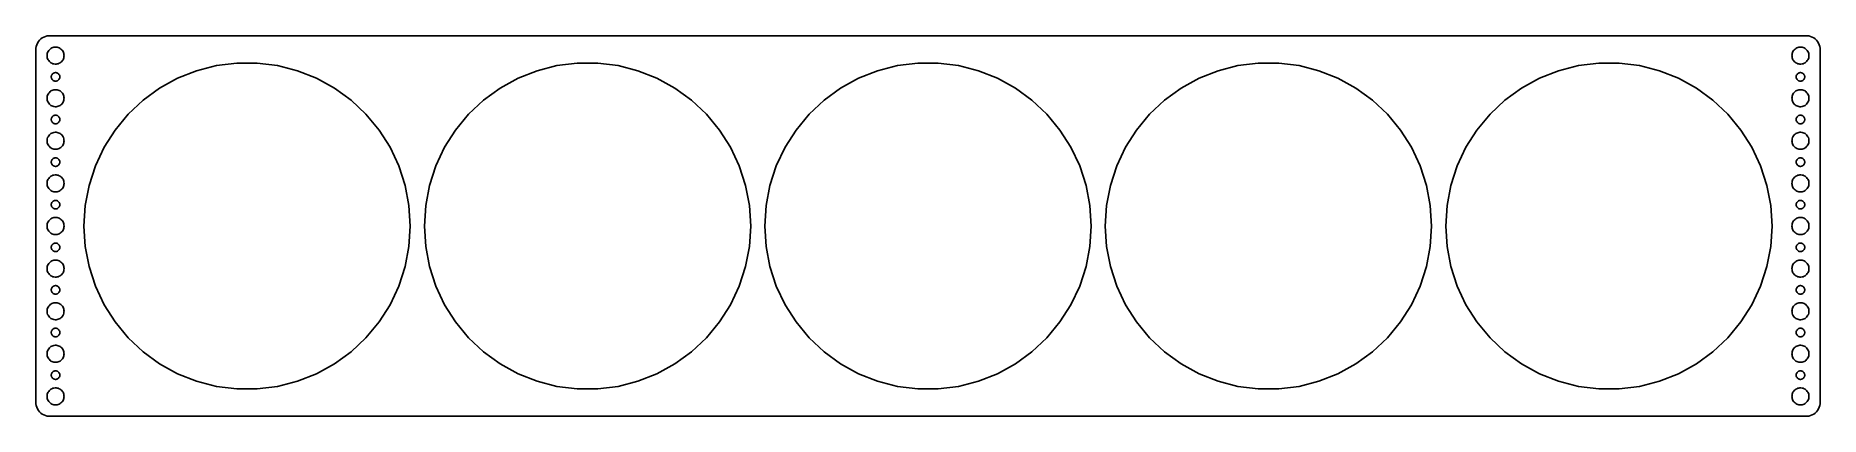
# Model space of a CAD drawing. Header units: metres. Extents: x -314 to 314, y -67 to 67.
import ezdxf

# ---------------------------------------------------------------- set-up
doc = ezdxf.new("R2010")
doc.units = ezdxf.units.M

msp = doc.modelspace()

# ---------------------------------------------------------------- linework, layer by layer
for p, q in [((-314.343, 63.2434), (-314.461, 62.6267)), ((-314.149, 63.8406), (-314.343, 63.2434)), ((-313.882, 64.4088), (-314.149, 63.8406)), ((-313.545, 64.9389), (-313.882, 64.4088)), ((-313.145, 65.4227), (-313.545, 64.9389)), ((-312.687, 65.8526), (-313.145, 65.4227)), ((-312.179, 66.2216), (-312.687, 65.8526)), ((-311.629, 66.5241), (-312.179, 66.2216)), ((-311.045, 66.7553), (-311.629, 66.5241)), ((-310.437, 66.9114), (-311.045, 66.7553)), ((-309.814, 66.9901), (-310.437, 66.9114)), ((309.814, 66.9901), (-309.814, 66.9901)), ((-308.427, 62.8532), (-308.062, 62.9469)), ((-308.062, 62.9469), (-307.688, 62.9941)), ((-307.688, 62.9941), (-307.312, 62.9941)), ((-307.312, 62.9941), (-306.938, 62.9469)), ((-306.938, 62.9469), (-306.573, 62.8532)), ((306.573, 62.8532), (306.938, 62.9469)), ((306.938, 62.9469), (307.312, 62.9941)), ((307.312, 62.9941), (307.688, 62.9941)), ((307.688, 62.9941), (308.062, 62.9469)), ((308.062, 62.9469), (308.427, 62.8532)), ((310.437, 66.9114), (309.814, 66.9901)), ((311.045, 66.7553), (310.437, 66.9114)), ((311.629, 66.5241), (311.045, 66.7553)), ((312.179, 66.2216), (311.629, 66.5241)), ((312.687, 65.8526), (312.179, 66.2216)), ((313.145, 65.4227), (312.687, 65.8526)), ((313.545, 64.9389), (313.145, 65.4227)), ((313.882, 64.4088), (313.545, 64.9389)), ((314.149, 63.8406), (313.882, 64.4088)), ((314.343, 63.2434), (314.149, 63.8406)), ((314.461, 62.6267), (314.343, 63.2434)), ((-314.461, 62.6267), (-314.5, 62)), ((-314.5, 62), (-314.5, -62)), ((-310.5, 60), (-310.476, 60.376)), ((-310.476, 59.624), (-310.5, 60)), ((-310.476, 60.376), (-310.406, 60.7461)), ((-310.406, 59.2539), (-310.476, 59.624)), ((-310.406, 60.7461), (-310.289, 61.1044)), ((-310.289, 58.8956), (-310.406, 59.2539)), ((-310.289, 61.1044), (-310.129, 61.4453)), ((-310.129, 58.5547), (-310.289, 58.8956)), ((-310.129, 61.4453), (-309.927, 61.7634)), ((-309.927, 58.2366), (-310.129, 58.5547)), ((-309.927, 61.7634), (-309.687, 62.0536)), ((-309.687, 57.9464), (-309.927, 58.2366)), ((-309.687, 62.0536), (-309.412, 62.3115)), ((-309.412, 57.6885), (-309.687, 57.9464)), ((-309.412, 62.3115), (-309.107, 62.533)), ((-309.107, 57.467), (-309.412, 57.6885)), ((-309.107, 62.533), (-308.777, 62.7145)), ((-308.777, 57.2855), (-309.107, 57.467)), ((-308.777, 62.7145), (-308.427, 62.8532)), ((-308.427, 57.1468), (-308.777, 57.2855)), ((-308.062, 57.0531), (-308.427, 57.1468)), ((-307.688, 57.0059), (-308.062, 57.0531)), ((-307.312, 57.0059), (-307.688, 57.0059)), ((-306.938, 57.0531), (-307.312, 57.0059)), ((-306.573, 57.1468), (-306.938, 57.0531)), ((-306.573, 62.8532), (-306.223, 62.7145)), ((-306.223, 57.2855), (-306.573, 57.1468)), ((-306.223, 62.7145), (-305.893, 62.533)), ((-305.893, 57.467), (-306.223, 57.2855)), ((-305.893, 62.533), (-305.588, 62.3115)), ((-305.588, 57.6885), (-305.893, 57.467)), ((-305.588, 62.3115), (-305.313, 62.0536)), ((-305.313, 57.9464), (-305.588, 57.6885)), ((-305.313, 62.0536), (-305.073, 61.7634)), ((-305.073, 58.2366), (-305.313, 57.9464)), ((-305.073, 61.7634), (-304.871, 61.4453)), ((-304.871, 58.5547), (-305.073, 58.2366)), ((-304.871, 61.4453), (-304.711, 61.1044)), ((-304.711, 58.8956), (-304.871, 58.5547)), ((-304.711, 61.1044), (-304.594, 60.7461)), ((-304.594, 59.2539), (-304.711, 58.8956)), ((-304.594, 60.7461), (-304.524, 60.376)), ((-304.524, 59.624), (-304.594, 59.2539)), ((-304.524, 60.376), (-304.5, 60)), ((-304.5, 60), (-304.524, 59.624)), ((-250.774, 56.4815), (-243.61, 57.3865)), ((-243.61, 57.3865), (-236.39, 57.3865)), ((-236.39, 57.3865), (-229.226, 56.4815)), ((-130.774, 56.4815), (-123.61, 57.3865)), ((-123.61, 57.3865), (-116.39, 57.3865)), ((-116.39, 57.3865), (-109.226, 56.4815)), ((-10.7744, 56.4815), (-3.61044, 57.3865)), ((-3.61044, 57.3865), (3.61044, 57.3865)), ((3.61044, 57.3865), (10.7744, 56.4815)), ((109.226, 56.4815), (116.39, 57.3865)), ((116.39, 57.3865), (123.61, 57.3865)), ((123.61, 57.3865), (130.774, 56.4815)), ((229.226, 56.4815), (236.39, 57.3865)), ((236.39, 57.3865), (243.61, 57.3865)), ((243.61, 57.3865), (250.774, 56.4815)), ((304.5, 60), (304.524, 60.376)), ((304.524, 59.624), (304.5, 60)), ((304.524, 60.376), (304.594, 60.7461)), ((304.594, 59.2539), (304.524, 59.624)), ((304.594, 60.7461), (304.711, 61.1044)), ((304.711, 58.8956), (304.594, 59.2539)), ((304.711, 61.1044), (304.871, 61.4453)), ((304.871, 58.5547), (304.711, 58.8956)), ((304.871, 61.4453), (305.073, 61.7634)), ((305.073, 58.2366), (304.871, 58.5547)), ((305.073, 61.7634), (305.313, 62.0536)), ((305.313, 57.9464), (305.073, 58.2366)), ((305.313, 62.0536), (305.588, 62.3115)), ((305.588, 57.6885), (305.313, 57.9464)), ((305.588, 62.3115), (305.893, 62.533)), ((305.893, 57.467), (305.588, 57.6885)), ((305.893, 62.533), (306.223, 62.7145)), ((306.223, 57.2855), (305.893, 57.467)), ((306.223, 62.7145), (306.573, 62.8532)), ((306.573, 57.1468), (306.223, 57.2855)), ((306.938, 57.0531), (306.573, 57.1468)), ((307.312, 57.0059), (306.938, 57.0531)), ((307.688, 57.0059), (307.312, 57.0059)), ((308.062, 57.0531), (307.688, 57.0059)), ((308.427, 57.1468), (308.062, 57.0531)), ((308.427, 62.8532), (308.777, 62.7145)), ((308.777, 57.2855), (308.427, 57.1468)), ((308.777, 62.7145), (309.107, 62.533)), ((309.107, 57.467), (308.777, 57.2855)), ((309.107, 62.533), (309.412, 62.3115)), ((309.412, 57.6885), (309.107, 57.467)), ((309.412, 62.3115), (309.687, 62.0536)), ((309.687, 57.9464), (309.412, 57.6885)), ((309.687, 62.0536), (309.927, 61.7634)), ((309.927, 58.2366), (309.687, 57.9464)), ((309.927, 61.7634), (310.129, 61.4453)), ((310.129, 58.5547), (309.927, 58.2366)), ((310.129, 61.4453), (310.289, 61.1044)), ((310.289, 58.8956), (310.129, 58.5547)), ((310.289, 61.1044), (310.406, 60.7461)), ((310.406, 59.2539), (310.289, 58.8956)), ((310.406, 60.7461), (310.476, 60.376)), ((310.476, 59.624), (310.406, 59.2539)), ((310.476, 60.376), (310.5, 60)), ((310.5, 60), (310.476, 59.624)), ((314.5, 62), (314.461, 62.6267)), ((314.5, -62), (314.5, 62)), ((-309, 52.5), (-308.988, 52.688)), ((-308.988, 52.312), (-309, 52.5)), ((-308.988, 52.688), (-308.953, 52.873)), ((-308.953, 52.127), (-308.988, 52.312)), ((-308.953, 52.873), (-308.895, 53.0522)), ((-308.895, 51.9478), (-308.953, 52.127)), ((-308.895, 53.0522), (-308.814, 53.2226)), ((-308.814, 51.7774), (-308.895, 51.9478)), ((-308.814, 53.2226), (-308.714, 53.3817)), ((-308.714, 51.6183), (-308.814, 51.7774)), ((-308.714, 53.3817), (-308.593, 53.5268)), ((-308.593, 51.4732), (-308.714, 51.6183)), ((-308.593, 53.5268), (-308.456, 53.6558)), ((-308.456, 51.3442), (-308.593, 51.4732)), ((-308.456, 53.6558), (-308.304, 53.7665)), ((-308.304, 51.2335), (-308.456, 51.3442)), ((-308.304, 53.7665), (-308.139, 53.8572)), ((-308.139, 51.1428), (-308.304, 51.2335)), ((-308.139, 53.8572), (-307.964, 53.9266)), ((-307.964, 51.0734), (-308.139, 51.1428)), ((-307.964, 53.9266), (-307.781, 53.9734)), ((-307.781, 51.0266), (-307.964, 51.0734)), ((-307.781, 53.9734), (-307.594, 53.997)), ((-307.594, 51.003), (-307.781, 51.0266)), ((-307.594, 53.997), (-307.406, 53.997)), ((-307.406, 51.003), (-307.594, 51.003)), ((-307.406, 53.997), (-307.219, 53.9734)), ((-307.219, 51.0266), (-307.406, 51.003)), ((-307.219, 53.9734), (-307.036, 53.9266)), ((-307.036, 51.0734), (-307.219, 51.0266)), ((-307.036, 53.9266), (-306.861, 53.8572)), ((-306.861, 51.1428), (-307.036, 51.0734)), ((-306.861, 53.8572), (-306.696, 53.7665)), ((-306.696, 51.2335), (-306.861, 51.1428)), ((-306.696, 53.7665), (-306.544, 53.6558)), ((-306.544, 51.3442), (-306.696, 51.2335)), ((-306.544, 53.6558), (-306.407, 53.5268)), ((-306.407, 51.4732), (-306.544, 51.3442)), ((-306.407, 53.5268), (-306.286, 53.3817)), ((-306.286, 51.6183), (-306.407, 51.4732)), ((-306.286, 53.3817), (-306.186, 53.2226)), ((-306.186, 51.7774), (-306.286, 51.6183)), ((-306.186, 53.2226), (-306.105, 53.0522)), ((-306.105, 51.9478), (-306.186, 51.7774)), ((-306.105, 53.0522), (-306.047, 52.873)), ((-306.047, 52.127), (-306.105, 51.9478)), ((-306.047, 52.873), (-306.012, 52.688)), ((-306.012, 52.312), (-306.047, 52.127)), ((-306.012, 52.688), (-306, 52.5)), ((-306, 52.5), (-306.012, 52.312)), ((-270.81, 48.5488), (-264.482, 52.0276)), ((-264.482, 52.0276), (-257.768, 54.6857)), ((-257.768, 54.6857), (-250.774, 56.4815)), ((-229.226, 56.4815), (-222.232, 54.6857)), ((-222.232, 54.6857), (-215.518, 52.0276)), ((-215.518, 52.0276), (-209.19, 48.5488)), ((-150.81, 48.5488), (-144.482, 52.0276)), ((-144.482, 52.0276), (-137.768, 54.6857)), ((-137.768, 54.6857), (-130.774, 56.4815)), ((-109.226, 56.4815), (-102.232, 54.6857)), ((-102.232, 54.6857), (-95.5177, 52.0276)), ((-95.5177, 52.0276), (-89.19, 48.5488)), ((-30.81, 48.5488), (-24.4823, 52.0276)), ((-24.4823, 52.0276), (-17.7685, 54.6857)), ((-17.7685, 54.6857), (-10.7744, 56.4815)), ((10.7744, 56.4815), (17.7685, 54.6857)), ((17.7685, 54.6857), (24.4823, 52.0276)), ((24.4823, 52.0276), (30.81, 48.5488)), ((89.19, 48.5488), (95.5177, 52.0276)), ((95.5177, 52.0276), (102.232, 54.6857)), ((102.232, 54.6857), (109.226, 56.4815)), ((130.774, 56.4815), (137.768, 54.6857)), ((137.768, 54.6857), (144.482, 52.0276)), ((144.482, 52.0276), (150.81, 48.5488)), ((209.19, 48.5488), (215.518, 52.0276)), ((215.518, 52.0276), (222.232, 54.6857)), ((222.232, 54.6857), (229.226, 56.4815)), ((250.774, 56.4815), (257.768, 54.6857)), ((257.768, 54.6857), (264.482, 52.0276)), ((264.482, 52.0276), (270.81, 48.5488)), ((306, 52.5), (306.012, 52.688)), ((306.012, 52.312), (306, 52.5)), ((306.012, 52.688), (306.047, 52.873)), ((306.047, 52.127), (306.012, 52.312)), ((306.047, 52.873), (306.105, 53.0522)), ((306.105, 51.9478), (306.047, 52.127)), ((306.105, 53.0522), (306.186, 53.2226)), ((306.186, 51.7774), (306.105, 51.9478)), ((306.186, 53.2226), (306.286, 53.3817)), ((306.286, 51.6183), (306.186, 51.7774)), ((306.286, 53.3817), (306.407, 53.5268)), ((306.407, 51.4732), (306.286, 51.6183)), ((306.407, 53.5268), (306.544, 53.6558)), ((306.544, 51.3442), (306.407, 51.4732)), ((306.544, 53.6558), (306.696, 53.7665)), ((306.696, 51.2335), (306.544, 51.3442)), ((306.696, 53.7665), (306.861, 53.8572)), ((306.861, 51.1428), (306.696, 51.2335)), ((306.861, 53.8572), (307.036, 53.9266)), ((307.036, 51.0734), (306.861, 51.1428)), ((307.036, 53.9266), (307.219, 53.9734)), ((307.219, 51.0266), (307.036, 51.0734)), ((307.219, 53.9734), (307.406, 53.997)), ((307.406, 51.003), (307.219, 51.0266)), ((307.406, 53.997), (307.594, 53.997)), ((307.594, 51.003), (307.406, 51.003)), ((307.594, 53.997), (307.781, 53.9734)), ((307.781, 51.0266), (307.594, 51.003)), ((307.781, 53.9734), (307.964, 53.9266)), ((307.964, 51.0734), (307.781, 51.0266)), ((307.964, 53.9266), (308.139, 53.8572)), ((308.139, 51.1428), (307.964, 51.0734)), ((308.139, 53.8572), (308.304, 53.7665)), ((308.304, 51.2335), (308.139, 51.1428)), ((308.304, 53.7665), (308.456, 53.6558)), ((308.456, 51.3442), (308.304, 51.2335)), ((308.456, 53.6558), (308.593, 53.5268)), ((308.593, 51.4732), (308.456, 51.3442)), ((308.593, 53.5268), (308.714, 53.3817)), ((308.714, 51.6183), (308.593, 51.4732)), ((308.714, 53.3817), (308.814, 53.2226)), ((308.814, 51.7774), (308.714, 51.6183)), ((308.814, 53.2226), (308.895, 53.0522)), ((308.895, 51.9478), (308.814, 51.7774)), ((308.895, 53.0522), (308.953, 52.873)), ((308.953, 52.127), (308.895, 51.9478)), ((308.953, 52.873), (308.988, 52.688)), ((308.988, 52.312), (308.953, 52.127)), ((308.988, 52.688), (309, 52.5)), ((309, 52.5), (308.988, 52.312)), ((-310.5, 45), (-310.476, 45.376)), ((-310.476, 44.624), (-310.5, 45)), ((-310.476, 45.376), (-310.406, 45.7461)), ((-310.406, 44.2539), (-310.476, 44.624)), ((-310.406, 45.7461), (-310.289, 46.1044)), ((-310.289, 43.8956), (-310.406, 44.2539)), ((-310.289, 46.1044), (-310.129, 46.4453)), ((-310.129, 46.4453), (-309.927, 46.7634)), ((-309.927, 46.7634), (-309.687, 47.0536)), ((-309.687, 47.0536), (-309.412, 47.3115)), ((-309.412, 47.3115), (-309.107, 47.533)), ((-309.107, 47.533), (-308.777, 47.7145)), ((-308.777, 47.7145), (-308.427, 47.8532)), ((-308.427, 47.8532), (-308.062, 47.9469)), ((-308.062, 47.9469), (-307.688, 47.9941)), ((-307.688, 47.9941), (-307.312, 47.9941)), ((-307.312, 47.9941), (-306.938, 47.9469)), ((-306.938, 47.9469), (-306.573, 47.8532)), ((-306.573, 47.8532), (-306.223, 47.7145)), ((-306.223, 47.7145), (-305.893, 47.533)), ((-305.893, 47.533), (-305.588, 47.3115)), ((-305.588, 47.3115), (-305.313, 47.0536)), ((-305.313, 47.0536), (-305.073, 46.7634)), ((-305.073, 46.7634), (-304.871, 46.4453)), ((-304.871, 46.4453), (-304.711, 46.1044)), ((-304.711, 46.1044), (-304.594, 45.7461)), ((-304.594, 44.2539), (-304.711, 43.8956)), ((-304.594, 45.7461), (-304.524, 45.376)), ((-304.524, 44.624), (-304.594, 44.2539)), ((-304.524, 45.376), (-304.5, 45)), ((-304.5, 45), (-304.524, 44.624)), ((-281.916, 39.3615), (-276.652, 44.3045)), ((-276.652, 44.3045), (-270.81, 48.5488)), ((-209.19, 48.5488), (-203.348, 44.3045)), ((-203.348, 44.3045), (-198.084, 39.3615)), ((-161.916, 39.3615), (-156.652, 44.3045)), ((-156.652, 44.3045), (-150.81, 48.5488)), ((-89.19, 48.5488), (-83.3481, 44.3045)), ((-83.3481, 44.3045), (-78.0843, 39.3615)), ((-41.9157, 39.3615), (-36.6519, 44.3045)), ((-36.6519, 44.3045), (-30.81, 48.5488)), ((30.81, 48.5488), (36.6519, 44.3045)), ((36.6519, 44.3045), (41.9157, 39.3615)), ((78.0843, 39.3615), (83.3481, 44.3045)), ((83.3481, 44.3045), (89.19, 48.5488)), ((150.81, 48.5488), (156.652, 44.3045)), ((156.652, 44.3045), (161.916, 39.3615)), ((198.084, 39.3615), (203.348, 44.3045)), ((203.348, 44.3045), (209.19, 48.5488)), ((270.81, 48.5488), (276.652, 44.3045)), ((276.652, 44.3045), (281.916, 39.3615)), ((304.5, 45), (304.524, 45.376)), ((304.524, 44.624), (304.5, 45)), ((304.524, 45.376), (304.594, 45.7461)), ((304.594, 44.2539), (304.524, 44.624)), ((304.594, 45.7461), (304.711, 46.1044)), ((304.711, 43.8956), (304.594, 44.2539)), ((304.711, 46.1044), (304.871, 46.4453)), ((304.871, 46.4453), (305.073, 46.7634)), ((305.073, 46.7634), (305.313, 47.0536)), ((305.313, 47.0536), (305.588, 47.3115)), ((305.588, 47.3115), (305.893, 47.533)), ((305.893, 47.533), (306.223, 47.7145)), ((306.223, 47.7145), (306.573, 47.8532)), ((306.573, 47.8532), (306.938, 47.9469)), ((306.938, 47.9469), (307.312, 47.9941)), ((307.312, 47.9941), (307.688, 47.9941)), ((307.688, 47.9941), (308.062, 47.9469)), ((308.062, 47.9469), (308.427, 47.8532)), ((308.427, 47.8532), (308.777, 47.7145)), ((308.777, 47.7145), (309.107, 47.533)), ((309.107, 47.533), (309.412, 47.3115)), ((309.412, 47.3115), (309.687, 47.0536)), ((309.687, 47.0536), (309.927, 46.7634)), ((309.927, 46.7634), (310.129, 46.4453)), ((310.129, 46.4453), (310.289, 46.1044)), ((310.289, 46.1044), (310.406, 45.7461)), ((310.406, 44.2539), (310.289, 43.8956)), ((310.406, 45.7461), (310.476, 45.376)), ((310.476, 44.624), (310.406, 44.2539)), ((310.476, 45.376), (310.5, 45)), ((310.5, 45), (310.476, 44.624)), ((-310.129, 43.5547), (-310.289, 43.8956)), ((-309.927, 43.2366), (-310.129, 43.5547)), ((-309.687, 42.9464), (-309.927, 43.2366)), ((-309.412, 42.6885), (-309.687, 42.9464)), ((-309.107, 42.467), (-309.412, 42.6885)), ((-308.777, 42.2855), (-309.107, 42.467)), ((-308.988, 37.688), (-308.953, 37.873)), ((-308.953, 37.873), (-308.895, 38.0522)), ((-308.895, 38.0522), (-308.814, 38.2226)), ((-308.814, 38.2226), (-308.714, 38.3817)), ((-308.427, 42.1468), (-308.777, 42.2855)), ((-308.714, 38.3817), (-308.593, 38.5268)), ((-308.593, 38.5268), (-308.456, 38.6558)), ((-308.456, 38.6558), (-308.304, 38.7665)), ((-308.062, 42.0531), (-308.427, 42.1468)), ((-308.304, 38.7665), (-308.139, 38.8572)), ((-308.139, 38.8572), (-307.964, 38.9266)), ((-307.688, 42.0059), (-308.062, 42.0531)), ((-307.964, 38.9266), (-307.781, 38.9734)), ((-307.781, 38.9734), (-307.594, 38.997)), ((-307.312, 42.0059), (-307.688, 42.0059)), ((-307.594, 38.997), (-307.406, 38.997)), ((-307.406, 38.997), (-307.219, 38.9734)), ((-306.938, 42.0531), (-307.312, 42.0059)), ((-307.219, 38.9734), (-307.036, 38.9266)), ((-307.036, 38.9266), (-306.861, 38.8572)), ((-306.573, 42.1468), (-306.938, 42.0531)), ((-306.861, 38.8572), (-306.696, 38.7665)), ((-306.696, 38.7665), (-306.544, 38.6558)), ((-306.223, 42.2855), (-306.573, 42.1468)), ((-306.544, 38.6558), (-306.407, 38.5268)), ((-306.407, 38.5268), (-306.286, 38.3817)), ((-306.286, 38.3817), (-306.186, 38.2226)), ((-305.893, 42.467), (-306.223, 42.2855)), ((-306.186, 38.2226), (-306.105, 38.0522)), ((-306.105, 38.0522), (-306.047, 37.873)), ((-306.047, 37.873), (-306.012, 37.688)), ((-305.588, 42.6885), (-305.893, 42.467)), ((-305.313, 42.9464), (-305.588, 42.6885)), ((-305.073, 43.2366), (-305.313, 42.9464)), ((-304.871, 43.5547), (-305.073, 43.2366)), ((-304.711, 43.8956), (-304.871, 43.5547)), ((-286.518, 33.7977), (-281.916, 39.3615)), ((-198.084, 39.3615), (-193.482, 33.7977)), ((-166.518, 33.7977), (-161.916, 39.3615)), ((-78.0843, 39.3615), (-73.4815, 33.7977)), ((-46.5185, 33.7977), (-41.9157, 39.3615)), ((41.9157, 39.3615), (46.5185, 33.7977)), ((73.4815, 33.7977), (78.0843, 39.3615)), ((161.916, 39.3615), (166.518, 33.7977)), ((193.482, 33.7977), (198.084, 39.3615)), ((281.916, 39.3615), (286.518, 33.7977)), ((304.871, 43.5547), (304.711, 43.8956)), ((305.073, 43.2366), (304.871, 43.5547)), ((305.313, 42.9464), (305.073, 43.2366)), ((305.588, 42.6885), (305.313, 42.9464)), ((305.893, 42.467), (305.588, 42.6885)), ((306.223, 42.2855), (305.893, 42.467)), ((306.012, 37.688), (306.047, 37.873)), ((306.047, 37.873), (306.105, 38.0522)), ((306.105, 38.0522), (306.186, 38.2226)), ((306.186, 38.2226), (306.286, 38.3817)), ((306.573, 42.1468), (306.223, 42.2855)), ((306.286, 38.3817), (306.407, 38.5268)), ((306.407, 38.5268), (306.544, 38.6558)), ((306.544, 38.6558), (306.696, 38.7665)), ((306.938, 42.0531), (306.573, 42.1468)), ((306.696, 38.7665), (306.861, 38.8572)), ((306.861, 38.8572), (307.036, 38.9266)), ((307.312, 42.0059), (306.938, 42.0531)), ((307.036, 38.9266), (307.219, 38.9734)), ((307.219, 38.9734), (307.406, 38.997)), ((307.688, 42.0059), (307.312, 42.0059)), ((307.406, 38.997), (307.594, 38.997)), ((307.594, 38.997), (307.781, 38.9734)), ((308.062, 42.0531), (307.688, 42.0059)), ((307.781, 38.9734), (307.964, 38.9266)), ((307.964, 38.9266), (308.139, 38.8572)), ((308.427, 42.1468), (308.062, 42.0531)), ((308.139, 38.8572), (308.304, 38.7665)), ((308.304, 38.7665), (308.456, 38.6558)), ((308.777, 42.2855), (308.427, 42.1468)), ((308.456, 38.6558), (308.593, 38.5268)), ((308.593, 38.5268), (308.714, 38.3817)), ((308.714, 38.3817), (308.814, 38.2226)), ((309.107, 42.467), (308.777, 42.2855)), ((308.814, 38.2226), (308.895, 38.0522)), ((308.895, 38.0522), (308.953, 37.873)), ((308.953, 37.873), (308.988, 37.688)), ((309.412, 42.6885), (309.107, 42.467)), ((309.687, 42.9464), (309.412, 42.6885)), ((309.927, 43.2366), (309.687, 42.9464)), ((310.129, 43.5547), (309.927, 43.2366)), ((310.289, 43.8956), (310.129, 43.5547)), ((-310.129, 31.4453), (-309.927, 31.7634)), ((-309.927, 31.7634), (-309.687, 32.0536)), ((-309.687, 32.0536), (-309.412, 32.3115)), ((-309.412, 32.3115), (-309.107, 32.533)), ((-309.107, 32.533), (-308.777, 32.7145)), ((-309, 37.5), (-308.988, 37.688)), ((-308.988, 37.312), (-309, 37.5)), ((-308.953, 37.127), (-308.988, 37.312)), ((-308.895, 36.9478), (-308.953, 37.127)), ((-308.814, 36.7774), (-308.895, 36.9478)), ((-308.714, 36.6183), (-308.814, 36.7774)), ((-308.777, 32.7145), (-308.427, 32.8532)), ((-308.593, 36.4732), (-308.714, 36.6183)), ((-308.456, 36.3442), (-308.593, 36.4732)), ((-308.304, 36.2335), (-308.456, 36.3442)), ((-308.427, 32.8532), (-308.062, 32.9469)), ((-308.139, 36.1428), (-308.304, 36.2335)), ((-307.964, 36.0734), (-308.139, 36.1428)), ((-308.062, 32.9469), (-307.688, 32.9941)), ((-307.781, 36.0266), (-307.964, 36.0734)), ((-307.594, 36.003), (-307.781, 36.0266)), ((-307.688, 32.9941), (-307.312, 32.9941)), ((-307.406, 36.003), (-307.594, 36.003)), ((-307.219, 36.0266), (-307.406, 36.003)), ((-307.312, 32.9941), (-306.938, 32.9469)), ((-307.036, 36.0734), (-307.219, 36.0266)), ((-306.861, 36.1428), (-307.036, 36.0734)), ((-306.938, 32.9469), (-306.573, 32.8532)), ((-306.696, 36.2335), (-306.861, 36.1428)), ((-306.544, 36.3442), (-306.696, 36.2335)), ((-306.573, 32.8532), (-306.223, 32.7145)), ((-306.407, 36.4732), (-306.544, 36.3442)), ((-306.286, 36.6183), (-306.407, 36.4732)), ((-306.186, 36.7774), (-306.286, 36.6183)), ((-306.223, 32.7145), (-305.893, 32.533)), ((-306.105, 36.9478), (-306.186, 36.7774)), ((-306.047, 37.127), (-306.105, 36.9478)), ((-306.012, 37.312), (-306.047, 37.127)), ((-306.012, 37.688), (-306, 37.5)), ((-306, 37.5), (-306.012, 37.312)), ((-305.893, 32.533), (-305.588, 32.3115)), ((-305.588, 32.3115), (-305.313, 32.0536)), ((-305.313, 32.0536), (-305.073, 31.7634)), ((-305.073, 31.7634), (-304.871, 31.4453)), ((-290.388, 27.7008), (-286.518, 33.7977)), ((-193.482, 33.7977), (-189.612, 27.7008)), ((-170.388, 27.7008), (-166.518, 33.7977)), ((-73.4815, 33.7977), (-69.6124, 27.7008)), ((-50.3876, 27.7008), (-46.5185, 33.7977)), ((46.5185, 33.7977), (50.3876, 27.7008)), ((69.6124, 27.7008), (73.4815, 33.7977)), ((166.518, 33.7977), (170.388, 27.7008)), ((189.612, 27.7008), (193.482, 33.7977)), ((286.518, 33.7977), (290.388, 27.7008)), ((304.871, 31.4453), (305.073, 31.7634)), ((305.073, 31.7634), (305.313, 32.0536)), ((305.313, 32.0536), (305.588, 32.3115)), ((305.588, 32.3115), (305.893, 32.533)), ((305.893, 32.533), (306.223, 32.7145)), ((306, 37.5), (306.012, 37.688)), ((306.012, 37.312), (306, 37.5)), ((306.047, 37.127), (306.012, 37.312)), ((306.105, 36.9478), (306.047, 37.127)), ((306.186, 36.7774), (306.105, 36.9478)), ((306.286, 36.6183), (306.186, 36.7774)), ((306.223, 32.7145), (306.573, 32.8532)), ((306.407, 36.4732), (306.286, 36.6183)), ((306.544, 36.3442), (306.407, 36.4732)), ((306.696, 36.2335), (306.544, 36.3442)), ((306.573, 32.8532), (306.938, 32.9469)), ((306.861, 36.1428), (306.696, 36.2335)), ((307.036, 36.0734), (306.861, 36.1428)), ((306.938, 32.9469), (307.312, 32.9941)), ((307.219, 36.0266), (307.036, 36.0734)), ((307.406, 36.003), (307.219, 36.0266)), ((307.312, 32.9941), (307.688, 32.9941)), ((307.594, 36.003), (307.406, 36.003)), ((307.781, 36.0266), (307.594, 36.003)), ((307.688, 32.9941), (308.062, 32.9469)), ((307.964, 36.0734), (307.781, 36.0266)), ((308.139, 36.1428), (307.964, 36.0734)), ((308.062, 32.9469), (308.427, 32.8532)), ((308.304, 36.2335), (308.139, 36.1428)), ((308.456, 36.3442), (308.304, 36.2335)), ((308.427, 32.8532), (308.777, 32.7145)), ((308.593, 36.4732), (308.456, 36.3442)), ((308.714, 36.6183), (308.593, 36.4732)), ((308.814, 36.7774), (308.714, 36.6183)), ((308.777, 32.7145), (309.107, 32.533)), ((308.895, 36.9478), (308.814, 36.7774)), ((308.953, 37.127), (308.895, 36.9478)), ((308.988, 37.312), (308.953, 37.127)), ((308.988, 37.688), (309, 37.5)), ((309, 37.5), (308.988, 37.312)), ((309.107, 32.533), (309.412, 32.3115)), ((309.412, 32.3115), (309.687, 32.0536)), ((309.687, 32.0536), (309.927, 31.7634)), ((309.927, 31.7634), (310.129, 31.4453)), ((-310.5, 30), (-310.476, 30.376)), ((-310.476, 29.624), (-310.5, 30)), ((-310.476, 30.376), (-310.406, 30.7461)), ((-310.406, 29.2539), (-310.476, 29.624)), ((-310.406, 30.7461), (-310.289, 31.1044)), ((-310.289, 28.8956), (-310.406, 29.2539)), ((-310.289, 31.1044), (-310.129, 31.4453)), ((-310.129, 28.5547), (-310.289, 28.8956)), ((-309.927, 28.2366), (-310.129, 28.5547)), ((-309.687, 27.9464), (-309.927, 28.2366)), ((-309.412, 27.6884), (-309.687, 27.9464)), ((-309.107, 27.467), (-309.412, 27.6884)), ((-308.777, 27.2855), (-309.107, 27.467)), ((-308.427, 27.1468), (-308.777, 27.2855)), ((-308.062, 27.0531), (-308.427, 27.1468)), ((-307.688, 27.0059), (-308.062, 27.0531)), ((-307.312, 27.0059), (-307.688, 27.0059)), ((-306.938, 27.0531), (-307.312, 27.0059)), ((-306.573, 27.1468), (-306.938, 27.0531)), ((-306.223, 27.2855), (-306.573, 27.1468)), ((-305.893, 27.467), (-306.223, 27.2855)), ((-305.588, 27.6884), (-305.893, 27.467)), ((-305.313, 27.9464), (-305.588, 27.6884)), ((-305.073, 28.2366), (-305.313, 27.9464)), ((-304.871, 28.5547), (-305.073, 28.2366)), ((-304.871, 31.4453), (-304.711, 31.1044)), ((-304.711, 28.8956), (-304.871, 28.5547)), ((-304.711, 31.1044), (-304.594, 30.7461)), ((-304.594, 29.2539), (-304.711, 28.8956)), ((-304.594, 30.7461), (-304.524, 30.376)), ((-304.524, 29.624), (-304.594, 29.2539)), ((-304.524, 30.376), (-304.5, 30)), ((-304.5, 30), (-304.524, 29.624)), ((-293.462, 21.1672), (-290.388, 27.7008)), ((-189.612, 27.7008), (-186.538, 21.1672)), ((-173.462, 21.1672), (-170.388, 27.7008)), ((-69.6124, 27.7008), (-66.5378, 21.1672)), ((-53.4621, 21.1672), (-50.3876, 27.7008)), ((50.3876, 27.7008), (53.4621, 21.1672)), ((66.5378, 21.1672), (69.6124, 27.7008)), ((170.388, 27.7008), (173.462, 21.1672)), ((186.538, 21.1672), (189.612, 27.7008)), ((290.388, 27.7008), (293.462, 21.1672)), ((304.5, 30), (304.524, 30.376)), ((304.524, 29.624), (304.5, 30)), ((304.524, 30.376), (304.594, 30.7461)), ((304.594, 29.2539), (304.524, 29.624)), ((304.594, 30.7461), (304.711, 31.1044)), ((304.711, 28.8956), (304.594, 29.2539)), ((304.711, 31.1044), (304.871, 31.4453)), ((304.871, 28.5547), (304.711, 28.8956)), ((305.073, 28.2366), (304.871, 28.5547)), ((305.313, 27.9464), (305.073, 28.2366)), ((305.588, 27.6884), (305.313, 27.9464)), ((305.893, 27.467), (305.588, 27.6884)), ((306.223, 27.2855), (305.893, 27.467)), ((306.573, 27.1468), (306.223, 27.2855)), ((306.938, 27.0531), (306.573, 27.1468)), ((307.312, 27.0059), (306.938, 27.0531)), ((307.688, 27.0059), (307.312, 27.0059)), ((308.062, 27.0531), (307.688, 27.0059)), ((308.427, 27.1468), (308.062, 27.0531)), ((308.777, 27.2855), (308.427, 27.1468)), ((309.107, 27.467), (308.777, 27.2855)), ((309.412, 27.6884), (309.107, 27.467)), ((309.687, 27.9464), (309.412, 27.6884)), ((309.927, 28.2366), (309.687, 27.9464)), ((310.129, 28.5547), (309.927, 28.2366)), ((310.129, 31.4453), (310.289, 31.1044)), ((310.289, 28.8956), (310.129, 28.5547)), ((310.289, 31.1044), (310.406, 30.7461)), ((310.406, 29.2539), (310.289, 28.8956)), ((310.406, 30.7461), (310.476, 30.376)), ((310.476, 29.624), (310.406, 29.2539)), ((310.476, 30.376), (310.5, 30)), ((310.5, 30), (310.476, 29.624)), ((-309, 22.5), (-308.988, 22.688)), ((-308.988, 22.312), (-309, 22.5)), ((-308.988, 22.688), (-308.953, 22.873)), ((-308.953, 22.127), (-308.988, 22.312)), ((-308.953, 22.873), (-308.895, 23.0522)), ((-308.895, 21.9478), (-308.953, 22.127)), ((-308.895, 23.0522), (-308.814, 23.2226)), ((-308.814, 21.7774), (-308.895, 21.9478)), ((-308.814, 23.2226), (-308.714, 23.3817)), ((-308.714, 21.6183), (-308.814, 21.7774)), ((-308.714, 23.3817), (-308.593, 23.5268)), ((-308.593, 21.4732), (-308.714, 21.6183)), ((-308.593, 23.5268), (-308.456, 23.6558)), ((-308.456, 21.3442), (-308.593, 21.4732)), ((-308.456, 23.6558), (-308.304, 23.7665)), ((-308.304, 21.2335), (-308.456, 21.3442)), ((-308.304, 23.7665), (-308.139, 23.8572)), ((-308.139, 21.1427), (-308.304, 21.2335)), ((-308.139, 23.8572), (-307.964, 23.9266)), ((-307.964, 21.0734), (-308.139, 21.1427)), ((-307.964, 23.9266), (-307.781, 23.9734)), ((-307.781, 21.0266), (-307.964, 21.0734)), ((-307.781, 23.9734), (-307.594, 23.997)), ((-307.594, 21.003), (-307.781, 21.0266)), ((-307.594, 23.997), (-307.406, 23.997)), ((-307.406, 21.003), (-307.594, 21.003)), ((-307.406, 23.997), (-307.219, 23.9734)), ((-307.219, 21.0266), (-307.406, 21.003)), ((-307.219, 23.9734), (-307.036, 23.9266)), ((-307.036, 21.0734), (-307.219, 21.0266)), ((-307.036, 23.9266), (-306.861, 23.8572)), ((-306.861, 21.1427), (-307.036, 21.0734)), ((-306.861, 23.8572), (-306.696, 23.7665)), ((-306.696, 21.2335), (-306.861, 21.1427)), ((-306.696, 23.7665), (-306.544, 23.6558)), ((-306.544, 21.3442), (-306.696, 21.2335)), ((-306.544, 23.6558), (-306.407, 23.5268)), ((-306.407, 21.4732), (-306.544, 21.3442)), ((-306.407, 23.5268), (-306.286, 23.3817)), ((-306.286, 21.6183), (-306.407, 21.4732)), ((-306.286, 23.3817), (-306.186, 23.2226)), ((-306.186, 21.7774), (-306.286, 21.6183)), ((-306.186, 23.2226), (-306.105, 23.0522)), ((-306.105, 21.9478), (-306.186, 21.7774)), ((-306.105, 23.0522), (-306.047, 22.873)), ((-306.047, 22.127), (-306.105, 21.9478)), ((-306.047, 22.873), (-306.012, 22.688)), ((-306.012, 22.312), (-306.047, 22.127)), ((-306.012, 22.688), (-306, 22.5)), ((-306, 22.5), (-306.012, 22.312)), ((-295.694, 14.2997), (-293.462, 21.1672)), ((-186.538, 21.1672), (-184.306, 14.2997)), ((-175.694, 14.2997), (-173.462, 21.1672)), ((-66.5378, 21.1672), (-64.3065, 14.2997)), ((-55.6935, 14.2997), (-53.4621, 21.1672)), ((53.4621, 21.1672), (55.6935, 14.2997)), ((64.3065, 14.2997), (66.5378, 21.1672)), ((173.462, 21.1672), (175.694, 14.2997)), ((184.306, 14.2997), (186.538, 21.1672)), ((293.462, 21.1672), (295.694, 14.2997)), ((306, 22.5), (306.012, 22.688)), ((306.012, 22.312), (306, 22.5)), ((306.012, 22.688), (306.047, 22.873)), ((306.047, 22.127), (306.012, 22.312)), ((306.047, 22.873), (306.105, 23.0522)), ((306.105, 21.9478), (306.047, 22.127)), ((306.105, 23.0522), (306.186, 23.2226)), ((306.186, 21.7774), (306.105, 21.9478)), ((306.186, 23.2226), (306.286, 23.3817)), ((306.286, 21.6183), (306.186, 21.7774)), ((306.286, 23.3817), (306.407, 23.5268)), ((306.407, 21.4732), (306.286, 21.6183)), ((306.407, 23.5268), (306.544, 23.6558)), ((306.544, 21.3442), (306.407, 21.4732)), ((306.544, 23.6558), (306.696, 23.7665)), ((306.696, 21.2335), (306.544, 21.3442)), ((306.696, 23.7665), (306.861, 23.8572)), ((306.861, 21.1427), (306.696, 21.2335)), ((306.861, 23.8572), (307.036, 23.9266)), ((307.036, 21.0734), (306.861, 21.1427)), ((307.036, 23.9266), (307.219, 23.9734)), ((307.219, 21.0266), (307.036, 21.0734)), ((307.219, 23.9734), (307.406, 23.997)), ((307.406, 21.003), (307.219, 21.0266)), ((307.406, 23.997), (307.594, 23.997)), ((307.594, 21.003), (307.406, 21.003)), ((307.594, 23.997), (307.781, 23.9734)), ((307.781, 21.0266), (307.594, 21.003)), ((307.781, 23.9734), (307.964, 23.9266)), ((307.964, 21.0734), (307.781, 21.0266)), ((307.964, 23.9266), (308.139, 23.8572)), ((308.139, 21.1427), (307.964, 21.0734)), ((308.139, 23.8572), (308.304, 23.7665)), ((308.304, 21.2335), (308.139, 21.1427)), ((308.304, 23.7665), (308.456, 23.6558)), ((308.456, 21.3442), (308.304, 21.2335)), ((308.456, 23.6558), (308.593, 23.5268)), ((308.593, 21.4732), (308.456, 21.3442)), ((308.593, 23.5268), (308.714, 23.3817)), ((308.714, 21.6183), (308.593, 21.4732)), ((308.714, 23.3817), (308.814, 23.2226)), ((308.814, 21.7774), (308.714, 21.6183)), ((308.814, 23.2226), (308.895, 23.0522)), ((308.895, 21.9478), (308.814, 21.7774)), ((308.895, 23.0522), (308.953, 22.873)), ((308.953, 22.127), (308.895, 21.9478)), ((308.953, 22.873), (308.988, 22.688)), ((308.988, 22.312), (308.953, 22.127)), ((308.988, 22.688), (309, 22.5)), ((309, 22.5), (308.988, 22.312)), ((-310.5, 15), (-310.476, 15.376)), ((-310.476, 14.624), (-310.5, 15)), ((-310.476, 15.376), (-310.406, 15.7461)), ((-310.406, 14.2539), (-310.476, 14.624)), ((-310.406, 15.7461), (-310.289, 16.1044)), ((-310.289, 13.8956), (-310.406, 14.2539)), ((-310.289, 16.1044), (-310.129, 16.4453)), ((-310.129, 13.5547), (-310.289, 13.8956)), ((-310.129, 16.4453), (-309.927, 16.7634)), ((-309.927, 13.2366), (-310.129, 13.5547)), ((-309.927, 16.7634), (-309.687, 17.0536)), ((-309.687, 12.9464), (-309.927, 13.2366)), ((-309.687, 17.0536), (-309.412, 17.3115)), ((-309.412, 12.6884), (-309.687, 12.9464)), ((-309.412, 17.3115), (-309.107, 17.533)), ((-309.107, 12.467), (-309.412, 12.6884)), ((-309.107, 17.533), (-308.777, 17.7145)), ((-308.777, 17.7145), (-308.427, 17.8532)), ((-308.427, 17.8532), (-308.062, 17.9469)), ((-308.062, 17.9469), (-307.688, 17.9941)), ((-307.688, 17.9941), (-307.312, 17.9941)), ((-307.312, 17.9941), (-306.938, 17.9469)), ((-306.938, 17.9469), (-306.573, 17.8532)), ((-306.573, 17.8532), (-306.223, 17.7145)), ((-306.223, 17.7145), (-305.893, 17.533)), ((-305.893, 17.533), (-305.588, 17.3115)), ((-305.588, 12.6884), (-305.893, 12.467)), ((-305.588, 17.3115), (-305.313, 17.0536)), ((-305.313, 12.9464), (-305.588, 12.6884)), ((-305.313, 17.0536), (-305.073, 16.7634)), ((-305.073, 13.2366), (-305.313, 12.9464)), ((-305.073, 16.7634), (-304.871, 16.4453)), ((-304.871, 13.5547), (-305.073, 13.2366)), ((-304.871, 16.4453), (-304.711, 16.1044)), ((-304.711, 13.8956), (-304.871, 13.5547)), ((-304.711, 16.1044), (-304.594, 15.7461)), ((-304.594, 14.2539), (-304.711, 13.8956)), ((-304.594, 15.7461), (-304.524, 15.376)), ((-304.524, 14.624), (-304.594, 14.2539)), ((-304.524, 15.376), (-304.5, 15)), ((-304.5, 15), (-304.524, 14.624)), ((-297.047, 7.20665), (-295.694, 14.2997)), ((-184.306, 14.2997), (-182.953, 7.20665)), ((-177.047, 7.20665), (-175.694, 14.2997)), ((-64.3065, 14.2997), (-62.9534, 7.20665)), ((-57.0466, 7.20665), (-55.6935, 14.2997)), ((55.6935, 14.2997), (57.0466, 7.20665)), ((62.9534, 7.20665), (64.3065, 14.2997)), ((175.694, 14.2997), (177.047, 7.20665)), ((182.953, 7.20665), (184.306, 14.2997)), ((295.694, 14.2997), (297.047, 7.20665)), ((304.5, 15), (304.524, 15.376)), ((304.524, 14.624), (304.5, 15)), ((304.524, 15.376), (304.594, 15.7461)), ((304.594, 14.2539), (304.524, 14.624)), ((304.594, 15.7461), (304.711, 16.1044)), ((304.711, 13.8956), (304.594, 14.2539)), ((304.711, 16.1044), (304.871, 16.4453)), ((304.871, 13.5547), (304.711, 13.8956)), ((304.871, 16.4453), (305.073, 16.7634)), ((305.073, 13.2366), (304.871, 13.5547)), ((305.073, 16.7634), (305.313, 17.0536)), ((305.313, 12.9464), (305.073, 13.2366)), ((305.313, 17.0536), (305.588, 17.3115)), ((305.588, 12.6884), (305.313, 12.9464)), ((305.588, 17.3115), (305.893, 17.533)), ((305.893, 12.467), (305.588, 12.6884)), ((305.893, 17.533), (306.223, 17.7145)), ((306.223, 17.7145), (306.573, 17.8532)), ((306.573, 17.8532), (306.938, 17.9469)), ((306.938, 17.9469), (307.312, 17.9941)), ((307.312, 17.9941), (307.688, 17.9941)), ((307.688, 17.9941), (308.062, 17.9469)), ((308.062, 17.9469), (308.427, 17.8532)), ((308.427, 17.8532), (308.777, 17.7145)), ((308.777, 17.7145), (309.107, 17.533)), ((309.107, 17.533), (309.412, 17.3115)), ((309.412, 12.6884), (309.107, 12.467)), ((309.412, 17.3115), (309.687, 17.0536)), ((309.687, 12.9464), (309.412, 12.6884)), ((309.687, 17.0536), (309.927, 16.7634)), ((309.927, 13.2366), (309.687, 12.9464)), ((309.927, 16.7634), (310.129, 16.4453)), ((310.129, 13.5547), (309.927, 13.2366)), ((310.129, 16.4453), (310.289, 16.1044)), ((310.289, 13.8956), (310.129, 13.5547)), ((310.289, 16.1044), (310.406, 15.7461)), ((310.406, 14.2539), (310.289, 13.8956)), ((310.406, 15.7461), (310.476, 15.376)), ((310.476, 14.624), (310.406, 14.2539)), ((310.476, 15.376), (310.5, 15)), ((310.5, 15), (310.476, 14.624)), ((-308.777, 12.2855), (-309.107, 12.467)), ((-309, 7.5), (-308.988, 7.68799)), ((-308.988, 7.312), (-309, 7.5)), ((-308.988, 7.68799), (-308.953, 7.87303)), ((-308.953, 7.12695), (-308.988, 7.312)), ((-308.953, 7.87303), (-308.895, 8.05219)), ((-308.895, 6.9478), (-308.953, 7.12695)), ((-308.895, 8.05219), (-308.814, 8.22263)), ((-308.814, 6.77736), (-308.895, 6.9478)), ((-308.814, 8.22263), (-308.714, 8.38167)), ((-308.714, 6.61832), (-308.814, 6.77736)), ((-308.427, 12.1468), (-308.777, 12.2855)), ((-308.714, 8.38167), (-308.593, 8.52681)), ((-308.593, 6.47318), (-308.714, 6.61832)), ((-308.593, 8.52681), (-308.456, 8.65576)), ((-308.456, 6.34422), (-308.593, 6.47318)), ((-308.456, 8.65576), (-308.304, 8.76648)), ((-308.304, 6.23351), (-308.456, 6.34422)), ((-308.062, 12.0531), (-308.427, 12.1468)), ((-308.304, 8.76648), (-308.139, 8.85724)), ((-308.139, 8.85724), (-307.964, 8.92657)), ((-307.688, 12.0059), (-308.062, 12.0531)), ((-307.964, 8.92657), (-307.781, 8.97342)), ((-307.781, 8.97342), (-307.594, 8.99704)), ((-307.312, 12.0059), (-307.688, 12.0059)), ((-307.594, 8.99704), (-307.406, 8.99704)), ((-307.406, 8.99704), (-307.219, 8.97342)), ((-306.938, 12.0531), (-307.312, 12.0059)), ((-307.219, 8.97342), (-307.036, 8.92657)), ((-307.036, 8.92657), (-306.861, 8.85724)), ((-306.573, 12.1468), (-306.938, 12.0531)), ((-306.861, 8.85724), (-306.696, 8.76648)), ((-306.696, 8.76648), (-306.544, 8.65576)), ((-306.544, 6.34422), (-306.696, 6.23351)), ((-306.223, 12.2855), (-306.573, 12.1468)), ((-306.544, 8.65576), (-306.407, 8.52681)), ((-306.407, 6.47318), (-306.544, 6.34422)), ((-306.407, 8.52681), (-306.286, 8.38167)), ((-306.286, 6.61832), (-306.407, 6.47318)), ((-306.286, 8.38167), (-306.186, 8.22263)), ((-306.186, 6.77736), (-306.286, 6.61832)), ((-305.893, 12.467), (-306.223, 12.2855)), ((-306.186, 8.22263), (-306.105, 8.05219)), ((-306.105, 6.9478), (-306.186, 6.77736)), ((-306.105, 8.05219), (-306.047, 7.87303)), ((-306.047, 7.12695), (-306.105, 6.9478)), ((-306.047, 7.87303), (-306.012, 7.68799)), ((-306.012, 7.312), (-306.047, 7.12695)), ((-306.012, 7.68799), (-306, 7.5)), ((-306, 7.5), (-306.012, 7.312)), ((-297.5, 0), (-297.047, 7.20665)), ((-182.953, 7.20665), (-182.5, 0)), ((-177.5, 0), (-177.047, 7.20665)), ((-62.9534, 7.20665), (-62.5, 0)), ((-57.5, 0), (-57.0466, 7.20665)), ((57.0466, 7.20665), (57.5, 0)), ((62.5, 0), (62.9534, 7.20665)), ((177.047, 7.20665), (177.5, 0)), ((182.5, 0), (182.953, 7.20665)), ((297.047, 7.20665), (297.5, 0)), ((306.223, 12.2855), (305.893, 12.467)), ((306, 7.5), (306.012, 7.68799)), ((306.012, 7.312), (306, 7.5)), ((306.012, 7.68799), (306.047, 7.87303)), ((306.047, 7.12695), (306.012, 7.312)), ((306.047, 7.87303), (306.105, 8.05219)), ((306.105, 6.9478), (306.047, 7.12695)), ((306.105, 8.05219), (306.186, 8.22263)), ((306.186, 6.77736), (306.105, 6.9478)), ((306.186, 8.22263), (306.286, 8.38167)), ((306.286, 6.61832), (306.186, 6.77736)), ((306.573, 12.1468), (306.223, 12.2855)), ((306.286, 8.38167), (306.407, 8.52681)), ((306.407, 6.47318), (306.286, 6.61832)), ((306.407, 8.52681), (306.544, 8.65576)), ((306.544, 6.34422), (306.407, 6.47318)), ((306.544, 8.65576), (306.696, 8.76648)), ((306.696, 6.23351), (306.544, 6.34422)), ((306.938, 12.0531), (306.573, 12.1468)), ((306.696, 8.76648), (306.861, 8.85724)), ((306.861, 8.85724), (307.036, 8.92657)), ((307.312, 12.0059), (306.938, 12.0531)), ((307.036, 8.92657), (307.219, 8.97342)), ((307.219, 8.97342), (307.406, 8.99704)), ((307.688, 12.0059), (307.312, 12.0059)), ((307.406, 8.99704), (307.594, 8.99704)), ((307.594, 8.99704), (307.781, 8.97342)), ((308.062, 12.0531), (307.688, 12.0059)), ((307.781, 8.97342), (307.964, 8.92657)), ((307.964, 8.92657), (308.139, 8.85724)), ((308.427, 12.1468), (308.062, 12.0531)), ((308.139, 8.85724), (308.304, 8.76648)), ((308.304, 8.76648), (308.456, 8.65576)), ((308.456, 6.34422), (308.304, 6.23351)), ((308.777, 12.2855), (308.427, 12.1468)), ((308.456, 8.65576), (308.593, 8.52681)), ((308.593, 6.47318), (308.456, 6.34422)), ((308.593, 8.52681), (308.714, 8.38167)), ((308.714, 6.61832), (308.593, 6.47318)), ((308.714, 8.38167), (308.814, 8.22263)), ((308.814, 6.77736), (308.714, 6.61832)), ((309.107, 12.467), (308.777, 12.2855)), ((308.814, 8.22263), (308.895, 8.05219)), ((308.895, 6.9478), (308.814, 6.77736)), ((308.895, 8.05219), (308.953, 7.87303)), ((308.953, 7.12695), (308.895, 6.9478)), ((308.953, 7.87303), (308.988, 7.68799)), ((308.988, 7.312), (308.953, 7.12695)), ((308.988, 7.68799), (309, 7.5)), ((309, 7.5), (308.988, 7.312)), ((-310.5, 0), (-310.476, 0.37599)), ((-310.476, -0.37599), (-310.5, 0)), ((-310.476, 0.37599), (-310.406, 0.74606)), ((-310.406, 0.74606), (-310.289, 1.10437)), ((-310.289, 1.10437), (-310.129, 1.44525)), ((-310.129, 1.44525), (-309.927, 1.76335)), ((-309.927, 1.76335), (-309.687, 2.05363)), ((-309.687, 2.05363), (-309.412, 2.31154)), ((-309.412, 2.31154), (-309.107, 2.53297)), ((-309.107, 2.53297), (-308.777, 2.71448)), ((-308.777, 2.71448), (-308.427, 2.85316)), ((-308.427, 2.85316), (-308.062, 2.94685)), ((-308.139, 6.14275), (-308.304, 6.23351)), ((-307.964, 6.07341), (-308.139, 6.14275)), ((-308.062, 2.94685), (-307.688, 2.99408)), ((-307.781, 6.02657), (-307.964, 6.07341)), ((-307.594, 6.00294), (-307.781, 6.02657)), ((-307.688, 2.99408), (-307.312, 2.99408)), ((-307.406, 6.00294), (-307.594, 6.00294)), ((-307.219, 6.02657), (-307.406, 6.00294)), ((-307.312, 2.99408), (-306.938, 2.94685)), ((-307.036, 6.07341), (-307.219, 6.02657)), ((-306.861, 6.14275), (-307.036, 6.07341)), ((-306.938, 2.94685), (-306.573, 2.85316)), ((-306.696, 6.23351), (-306.861, 6.14275)), ((-306.573, 2.85316), (-306.223, 2.71448)), ((-306.223, 2.71448), (-305.893, 2.53297)), ((-305.893, 2.53297), (-305.588, 2.31154)), ((-305.588, 2.31154), (-305.313, 2.05363)), ((-305.313, 2.05363), (-305.073, 1.76335)), ((-305.073, 1.76335), (-304.871, 1.44525)), ((-304.871, 1.44525), (-304.711, 1.10437)), ((-304.711, 1.10437), (-304.594, 0.74606)), ((-304.594, 0.74606), (-304.524, 0.37599)), ((-304.524, 0.37599), (-304.5, 0)), ((-304.5, 0), (-304.524, -0.37599)), ((-297.047, -7.20665), (-297.5, 0)), ((-182.5, 0), (-182.953, -7.20665)), ((-177.047, -7.20665), (-177.5, 0)), ((-62.5, 0), (-62.9534, -7.20665)), ((-57.0466, -7.20665), (-57.5, 0)), ((57.5, 0), (57.0466, -7.20665)), ((62.9534, -7.20665), (62.5, 0)), ((177.5, 0), (177.047, -7.20665)), ((182.953, -7.20665), (182.5, 0)), ((297.5, 0), (297.047, -7.20665)), ((304.5, 0), (304.524, 0.37599)), ((304.524, -0.37599), (304.5, 0)), ((304.524, 0.37599), (304.594, 0.74606)), ((304.594, 0.74606), (304.711, 1.10437)), ((304.711, 1.10437), (304.871, 1.44525)), ((304.871, 1.44525), (305.073, 1.76335)), ((305.073, 1.76335), (305.313, 2.05363)), ((305.313, 2.05363), (305.588, 2.31154)), ((305.588, 2.31154), (305.893, 2.53297)), ((305.893, 2.53297), (306.223, 2.71448)), ((306.223, 2.71448), (306.573, 2.85316)), ((306.573, 2.85316), (306.938, 2.94685)), ((306.861, 6.14275), (306.696, 6.23351)), ((307.036, 6.07341), (306.861, 6.14275)), ((306.938, 2.94685), (307.312, 2.99408)), ((307.219, 6.02657), (307.036, 6.07341)), ((307.406, 6.00294), (307.219, 6.02657)), ((307.312, 2.99408), (307.688, 2.99408)), ((307.594, 6.00294), (307.406, 6.00294)), ((307.781, 6.02657), (307.594, 6.00294)), ((307.688, 2.99408), (308.062, 2.94685)), ((307.964, 6.07341), (307.781, 6.02657)), ((308.139, 6.14275), (307.964, 6.07341)), ((308.062, 2.94685), (308.427, 2.85316)), ((308.304, 6.23351), (308.139, 6.14275)), ((308.427, 2.85316), (308.777, 2.71448)), ((308.777, 2.71448), (309.107, 2.53297)), ((309.107, 2.53297), (309.412, 2.31154)), ((309.412, 2.31154), (309.687, 2.05363)), ((309.687, 2.05363), (309.927, 1.76335)), ((309.927, 1.76335), (310.129, 1.44525)), ((310.129, 1.44525), (310.289, 1.10437)), ((310.289, 1.10437), (310.406, 0.74606)), ((310.406, 0.74606), (310.476, 0.37599)), ((310.476, 0.37599), (310.5, 0)), ((310.5, 0), (310.476, -0.37599)), ((-310.406, -0.74606), (-310.476, -0.37599)), ((-310.289, -1.10437), (-310.406, -0.74606)), ((-310.129, -1.44525), (-310.289, -1.10437)), ((-309.927, -1.76335), (-310.129, -1.44525)), ((-309.687, -2.05363), (-309.927, -1.76335)), ((-309.412, -2.31154), (-309.687, -2.05363)), ((-309.107, -2.53297), (-309.412, -2.31154)), ((-308.777, -2.71448), (-309.107, -2.53297)), ((-308.427, -2.85316), (-308.777, -2.71448)), ((-308.456, -6.34422), (-308.304, -6.23351)), ((-308.062, -2.94685), (-308.427, -2.85316)), ((-308.304, -6.23351), (-308.139, -6.14275)), ((-308.139, -6.14275), (-307.964, -6.07341)), ((-307.688, -2.99408), (-308.062, -2.94685)), ((-307.964, -6.07341), (-307.781, -6.02657)), ((-307.781, -6.02657), (-307.594, -6.00294)), ((-307.312, -2.99408), (-307.688, -2.99408)), ((-307.594, -6.00294), (-307.406, -6.00294)), ((-307.406, -6.00294), (-307.219, -6.02657)), ((-306.938, -2.94685), (-307.312, -2.99408)), ((-307.219, -6.02657), (-307.036, -6.07341)), ((-307.036, -6.07341), (-306.861, -6.14275)), ((-306.573, -2.85316), (-306.938, -2.94685)), ((-306.861, -6.14275), (-306.696, -6.23351)), ((-306.696, -6.23351), (-306.544, -6.34422)), ((-306.223, -2.71448), (-306.573, -2.85316)), ((-305.893, -2.53297), (-306.223, -2.71448)), ((-305.588, -2.31154), (-305.893, -2.53297)), ((-305.313, -2.05363), (-305.588, -2.31154)), ((-305.073, -1.76335), (-305.313, -2.05363)), ((-304.871, -1.44525), (-305.073, -1.76335)), ((-304.711, -1.10437), (-304.871, -1.44525)), ((-304.594, -0.74606), (-304.711, -1.10437)), ((-304.524, -0.37599), (-304.594, -0.74606)), ((304.594, -0.74606), (304.524, -0.37599)), ((304.711, -1.10437), (304.594, -0.74606)), ((304.871, -1.44525), (304.711, -1.10437)), ((305.073, -1.76335), (304.871, -1.44525)), ((305.313, -2.05363), (305.073, -1.76335)), ((305.588, -2.31154), (305.313, -2.05363)), ((305.893, -2.53297), (305.588, -2.31154)), ((306.223, -2.71448), (305.893, -2.53297)), ((306.573, -2.85316), (306.223, -2.71448)), ((306.544, -6.34422), (306.696, -6.23351)), ((306.938, -2.94685), (306.573, -2.85316)), ((306.696, -6.23351), (306.861, -6.14275)), ((306.861, -6.14275), (307.036, -6.07341)), ((307.312, -2.99408), (306.938, -2.94685)), ((307.036, -6.07341), (307.219, -6.02657)), ((307.219, -6.02657), (307.406, -6.00294)), ((307.688, -2.99408), (307.312, -2.99408)), ((307.406, -6.00294), (307.594, -6.00294)), ((307.594, -6.00294), (307.781, -6.02657)), ((308.062, -2.94685), (307.688, -2.99408)), ((307.781, -6.02657), (307.964, -6.07341)), ((307.964, -6.07341), (308.139, -6.14275)), ((308.427, -2.85316), (308.062, -2.94685)), ((308.139, -6.14275), (308.304, -6.23351)), ((308.304, -6.23351), (308.456, -6.34422)), ((308.777, -2.71448), (308.427, -2.85316)), ((309.107, -2.53297), (308.777, -2.71448)), ((309.412, -2.31154), (309.107, -2.53297)), ((309.687, -2.05363), (309.412, -2.31154)), ((309.927, -1.76335), (309.687, -2.05363)), ((310.129, -1.44525), (309.927, -1.76335)), ((310.289, -1.10437), (310.129, -1.44525)), ((310.406, -0.74606), (310.289, -1.10437)), ((310.476, -0.37599), (310.406, -0.74606)), ((-309.412, -12.6884), (-309.107, -12.467)), ((-309.107, -12.467), (-308.777, -12.2855)), ((-309, -7.5), (-308.988, -7.312)), ((-308.988, -7.68799), (-309, -7.5)), ((-308.988, -7.312), (-308.953, -7.12695)), ((-308.953, -7.87303), (-308.988, -7.68799)), ((-308.953, -7.12695), (-308.895, -6.9478)), ((-308.895, -8.05219), (-308.953, -7.87303)), ((-308.895, -6.9478), (-308.814, -6.77736)), ((-308.814, -8.22263), (-308.895, -8.05219)), ((-308.814, -6.77736), (-308.714, -6.61832)), ((-308.714, -8.38167), (-308.814, -8.22263)), ((-308.777, -12.2855), (-308.427, -12.1468)), ((-308.714, -6.61832), (-308.593, -6.47318)), ((-308.593, -8.52681), (-308.714, -8.38167)), ((-308.593, -6.47318), (-308.456, -6.34422)), ((-308.456, -8.65576), (-308.593, -8.52681)), ((-308.304, -8.76648), (-308.456, -8.65576)), ((-308.427, -12.1468), (-308.062, -12.0531)), ((-308.139, -8.85724), (-308.304, -8.76648)), ((-307.964, -8.92657), (-308.139, -8.85724)), ((-308.062, -12.0531), (-307.688, -12.0059)), ((-307.781, -8.97342), (-307.964, -8.92657)), ((-307.594, -8.99704), (-307.781, -8.97342)), ((-307.688, -12.0059), (-307.312, -12.0059)), ((-307.406, -8.99704), (-307.594, -8.99704)), ((-307.219, -8.97342), (-307.406, -8.99704)), ((-307.312, -12.0059), (-306.938, -12.0531)), ((-307.036, -8.92657), (-307.219, -8.97342)), ((-306.861, -8.85724), (-307.036, -8.92657)), ((-306.938, -12.0531), (-306.573, -12.1468)), ((-306.696, -8.76648), (-306.861, -8.85724)), ((-306.544, -8.65576), (-306.696, -8.76648)), ((-306.573, -12.1468), (-306.223, -12.2855)), ((-306.544, -6.34422), (-306.407, -6.47318)), ((-306.407, -8.52681), (-306.544, -8.65576)), ((-306.407, -6.47318), (-306.286, -6.61832)), ((-306.286, -8.38167), (-306.407, -8.52681)), ((-306.286, -6.61832), (-306.186, -6.77736)), ((-306.186, -8.22263), (-306.286, -8.38167)), ((-306.223, -12.2855), (-305.893, -12.467)), ((-306.186, -6.77736), (-306.105, -6.9478)), ((-306.105, -8.05219), (-306.186, -8.22263)), ((-306.105, -6.9478), (-306.047, -7.12695)), ((-306.047, -7.87303), (-306.105, -8.05219)), ((-306.047, -7.12695), (-306.012, -7.312)), ((-306.012, -7.68799), (-306.047, -7.87303)), ((-306.012, -7.312), (-306, -7.5)), ((-306, -7.5), (-306.012, -7.68799)), ((-305.893, -12.467), (-305.588, -12.6884)), ((-295.694, -14.2997), (-297.047, -7.20665)), ((-182.953, -7.20665), (-184.306, -14.2997)), ((-175.694, -14.2997), (-177.047, -7.20665)), ((-62.9534, -7.20665), (-64.3065, -14.2997)), ((-55.6935, -14.2997), (-57.0466, -7.20665)), ((57.0466, -7.20665), (55.6935, -14.2997)), ((64.3065, -14.2997), (62.9534, -7.20665)), ((177.047, -7.20665), (175.694, -14.2997)), ((184.306, -14.2997), (182.953, -7.20665)), ((297.047, -7.20665), (295.694, -14.2997)), ((305.588, -12.6884), (305.893, -12.467)), ((305.893, -12.467), (306.223, -12.2855)), ((306, -7.5), (306.012, -7.312)), ((306.012, -7.68799), (306, -7.5)), ((306.012, -7.312), (306.047, -7.12695)), ((306.047, -7.87303), (306.012, -7.68799)), ((306.047, -7.12695), (306.105, -6.9478)), ((306.105, -8.05219), (306.047, -7.87303)), ((306.105, -6.9478), (306.186, -6.77736)), ((306.186, -8.22263), (306.105, -8.05219)), ((306.186, -6.77736), (306.286, -6.61832)), ((306.286, -8.38167), (306.186, -8.22263)), ((306.223, -12.2855), (306.573, -12.1468)), ((306.286, -6.61832), (306.407, -6.47318)), ((306.407, -8.52681), (306.286, -8.38167)), ((306.407, -6.47318), (306.544, -6.34422)), ((306.544, -8.65576), (306.407, -8.52681)), ((306.696, -8.76648), (306.544, -8.65576)), ((306.573, -12.1468), (306.938, -12.0531)), ((306.861, -8.85724), (306.696, -8.76648)), ((307.036, -8.92657), (306.861, -8.85724)), ((306.938, -12.0531), (307.312, -12.0059)), ((307.219, -8.97342), (307.036, -8.92657)), ((307.406, -8.99704), (307.219, -8.97342)), ((307.312, -12.0059), (307.688, -12.0059)), ((307.594, -8.99704), (307.406, -8.99704)), ((307.781, -8.97342), (307.594, -8.99704)), ((307.688, -12.0059), (308.062, -12.0531)), ((307.964, -8.92657), (307.781, -8.97342)), ((308.139, -8.85724), (307.964, -8.92657)), ((308.062, -12.0531), (308.427, -12.1468)), ((308.304, -8.76648), (308.139, -8.85724)), ((308.456, -8.65576), (308.304, -8.76648)), ((308.427, -12.1468), (308.777, -12.2855)), ((308.456, -6.34422), (308.593, -6.47318)), ((308.593, -8.52681), (308.456, -8.65576)), ((308.593, -6.47318), (308.714, -6.61832)), ((308.714, -8.38167), (308.593, -8.52681)), ((308.714, -6.61832), (308.814, -6.77736)), ((308.814, -8.22263), (308.714, -8.38167)), ((308.777, -12.2855), (309.107, -12.467)), ((308.814, -6.77736), (308.895, -6.9478)), ((308.895, -8.05219), (308.814, -8.22263)), ((308.895, -6.9478), (308.953, -7.12695)), ((308.953, -7.87303), (308.895, -8.05219)), ((308.953, -7.12695), (308.988, -7.312)), ((308.988, -7.68799), (308.953, -7.87303)), ((308.988, -7.312), (309, -7.5)), ((309, -7.5), (308.988, -7.68799)), ((309.107, -12.467), (309.412, -12.6884)), ((-310.5, -15), (-310.476, -14.624)), ((-310.476, -15.376), (-310.5, -15)), ((-310.476, -14.624), (-310.406, -14.2539)), ((-310.406, -15.7461), (-310.476, -15.376)), ((-310.406, -14.2539), (-310.289, -13.8956)), ((-310.289, -16.1044), (-310.406, -15.7461)), ((-310.289, -13.8956), (-310.129, -13.5547)), ((-310.129, -16.4453), (-310.289, -16.1044)), ((-310.129, -13.5547), (-309.927, -13.2366)), ((-309.927, -16.7634), (-310.129, -16.4453)), ((-309.927, -13.2366), (-309.687, -12.9464)), ((-309.687, -17.0536), (-309.927, -16.7634)), ((-309.687, -12.9464), (-309.412, -12.6884)), ((-309.412, -17.3115), (-309.687, -17.0536)), ((-309.107, -17.533), (-309.412, -17.3115)), ((-308.777, -17.7145), (-309.107, -17.533)), ((-308.427, -17.8532), (-308.777, -17.7145)), ((-308.062, -17.9469), (-308.427, -17.8532)), ((-307.688, -17.9941), (-308.062, -17.9469)), ((-307.312, -17.9941), (-307.688, -17.9941)), ((-306.938, -17.9469), (-307.312, -17.9941)), ((-306.573, -17.8532), (-306.938, -17.9469)), ((-306.223, -17.7145), (-306.573, -17.8532)), ((-305.893, -17.533), (-306.223, -17.7145)), ((-305.588, -17.3115), (-305.893, -17.533)), ((-305.588, -12.6884), (-305.313, -12.9464)), ((-305.313, -17.0536), (-305.588, -17.3115)), ((-305.313, -12.9464), (-305.073, -13.2366)), ((-305.073, -16.7634), (-305.313, -17.0536)), ((-305.073, -13.2366), (-304.871, -13.5547)), ((-304.871, -16.4453), (-305.073, -16.7634)), ((-304.871, -13.5547), (-304.711, -13.8956)), ((-304.711, -16.1044), (-304.871, -16.4453)), ((-304.711, -13.8956), (-304.594, -14.2539)), ((-304.594, -15.7461), (-304.711, -16.1044)), ((-304.594, -14.2539), (-304.524, -14.624)), ((-304.524, -15.376), (-304.594, -15.7461)), ((-304.524, -14.624), (-304.5, -15)), ((-304.5, -15), (-304.524, -15.376)), ((-293.462, -21.1672), (-295.694, -14.2997)), ((-184.306, -14.2997), (-186.538, -21.1672)), ((-173.462, -21.1672), (-175.694, -14.2997)), ((-64.3065, -14.2997), (-66.5378, -21.1672)), ((-53.4621, -21.1672), (-55.6935, -14.2997)), ((55.6935, -14.2997), (53.4621, -21.1672)), ((66.5378, -21.1672), (64.3065, -14.2997)), ((175.694, -14.2997), (173.462, -21.1672)), ((186.538, -21.1672), (184.306, -14.2997)), ((295.694, -14.2997), (293.462, -21.1672)), ((304.5, -15), (304.524, -14.624)), ((304.524, -15.376), (304.5, -15)), ((304.524, -14.624), (304.594, -14.2539)), ((304.594, -15.7461), (304.524, -15.376)), ((304.594, -14.2539), (304.711, -13.8956)), ((304.711, -16.1044), (304.594, -15.7461)), ((304.711, -13.8956), (304.871, -13.5547)), ((304.871, -16.4453), (304.711, -16.1044)), ((304.871, -13.5547), (305.073, -13.2366)), ((305.073, -16.7634), (304.871, -16.4453)), ((305.073, -13.2366), (305.313, -12.9464)), ((305.313, -17.0536), (305.073, -16.7634)), ((305.313, -12.9464), (305.588, -12.6884)), ((305.588, -17.3115), (305.313, -17.0536)), ((305.893, -17.533), (305.588, -17.3115)), ((306.223, -17.7145), (305.893, -17.533)), ((306.573, -17.8532), (306.223, -17.7145)), ((306.938, -17.9469), (306.573, -17.8532)), ((307.312, -17.9941), (306.938, -17.9469)), ((307.688, -17.9941), (307.312, -17.9941)), ((308.062, -17.9469), (307.688, -17.9941)), ((308.427, -17.8532), (308.062, -17.9469)), ((308.777, -17.7145), (308.427, -17.8532)), ((309.107, -17.533), (308.777, -17.7145)), ((309.412, -17.3115), (309.107, -17.533)), ((309.412, -12.6884), (309.687, -12.9464)), ((309.687, -17.0536), (309.412, -17.3115)), ((309.687, -12.9464), (309.927, -13.2366)), ((309.927, -16.7634), (309.687, -17.0536)), ((309.927, -13.2366), (310.129, -13.5547)), ((310.129, -16.4453), (309.927, -16.7634)), ((310.129, -13.5547), (310.289, -13.8956)), ((310.289, -16.1044), (310.129, -16.4453)), ((310.289, -13.8956), (310.406, -14.2539)), ((310.406, -15.7461), (310.289, -16.1044)), ((310.406, -14.2539), (310.476, -14.624)), ((310.476, -15.376), (310.406, -15.7461)), ((310.476, -14.624), (310.5, -15)), ((310.5, -15), (310.476, -15.376)), ((-309, -22.5), (-308.988, -22.312)), ((-308.988, -22.688), (-309, -22.5)), ((-308.988, -22.312), (-308.953, -22.127)), ((-308.953, -22.873), (-308.988, -22.688)), ((-308.953, -22.127), (-308.895, -21.9478)), ((-308.895, -23.0522), (-308.953, -22.873)), ((-308.895, -21.9478), (-308.814, -21.7774)), ((-308.814, -23.2226), (-308.895, -23.0522)), ((-308.814, -21.7774), (-308.714, -21.6183)), ((-308.714, -23.3817), (-308.814, -23.2226)), ((-308.714, -21.6183), (-308.593, -21.4732)), ((-308.593, -23.5268), (-308.714, -23.3817)), ((-308.593, -21.4732), (-308.456, -21.3442)), ((-308.456, -23.6558), (-308.593, -23.5268)), ((-308.456, -21.3442), (-308.304, -21.2335)), ((-308.304, -23.7665), (-308.456, -23.6558)), ((-308.304, -21.2335), (-308.139, -21.1427)), ((-308.139, -23.8572), (-308.304, -23.7665)), ((-308.139, -21.1427), (-307.964, -21.0734)), ((-307.964, -23.9266), (-308.139, -23.8572)), ((-307.964, -21.0734), (-307.781, -21.0266)), ((-307.781, -23.9734), (-307.964, -23.9266)), ((-307.781, -21.0266), (-307.594, -21.003)), ((-307.594, -23.997), (-307.781, -23.9734)), ((-307.594, -21.003), (-307.406, -21.003)), ((-307.406, -23.997), (-307.594, -23.997)), ((-307.406, -21.003), (-307.219, -21.0266)), ((-307.219, -23.9734), (-307.406, -23.997)), ((-307.219, -21.0266), (-307.036, -21.0734)), ((-307.036, -23.9266), (-307.219, -23.9734)), ((-307.036, -21.0734), (-306.861, -21.1427)), ((-306.861, -23.8572), (-307.036, -23.9266)), ((-306.861, -21.1427), (-306.696, -21.2335)), ((-306.696, -23.7665), (-306.861, -23.8572)), ((-306.696, -21.2335), (-306.544, -21.3442)), ((-306.544, -23.6558), (-306.696, -23.7665)), ((-306.544, -21.3442), (-306.407, -21.4732)), ((-306.407, -23.5268), (-306.544, -23.6558)), ((-306.407, -21.4732), (-306.286, -21.6183)), ((-306.286, -23.3817), (-306.407, -23.5268)), ((-306.286, -21.6183), (-306.186, -21.7774)), ((-306.186, -23.2226), (-306.286, -23.3817)), ((-306.186, -21.7774), (-306.105, -21.9478)), ((-306.105, -23.0522), (-306.186, -23.2226)), ((-306.105, -21.9478), (-306.047, -22.127)), ((-306.047, -22.873), (-306.105, -23.0522)), ((-306.047, -22.127), (-306.012, -22.312)), ((-306.012, -22.688), (-306.047, -22.873)), ((-306.012, -22.312), (-306, -22.5)), ((-306, -22.5), (-306.012, -22.688)), ((-290.388, -27.7008), (-293.462, -21.1672)), ((-186.538, -21.1672), (-189.612, -27.7008)), ((-170.388, -27.7008), (-173.462, -21.1672)), ((-66.5378, -21.1672), (-69.6124, -27.7008)), ((-50.3876, -27.7008), (-53.4621, -21.1672)), ((53.4621, -21.1672), (50.3876, -27.7008)), ((69.6124, -27.7008), (66.5378, -21.1672)), ((173.462, -21.1672), (170.388, -27.7008)), ((189.612, -27.7008), (186.538, -21.1672)), ((293.462, -21.1672), (290.388, -27.7008)), ((306, -22.5), (306.012, -22.312)), ((306.012, -22.688), (306, -22.5)), ((306.012, -22.312), (306.047, -22.127)), ((306.047, -22.873), (306.012, -22.688)), ((306.047, -22.127), (306.105, -21.9478)), ((306.105, -23.0522), (306.047, -22.873)), ((306.105, -21.9478), (306.186, -21.7774)), ((306.186, -23.2226), (306.105, -23.0522)), ((306.186, -21.7774), (306.286, -21.6183)), ((306.286, -23.3817), (306.186, -23.2226)), ((306.286, -21.6183), (306.407, -21.4732)), ((306.407, -23.5268), (306.286, -23.3817)), ((306.407, -21.4732), (306.544, -21.3442)), ((306.544, -23.6558), (306.407, -23.5268)), ((306.544, -21.3442), (306.696, -21.2335)), ((306.696, -23.7665), (306.544, -23.6558)), ((306.696, -21.2335), (306.861, -21.1427)), ((306.861, -23.8572), (306.696, -23.7665)), ((306.861, -21.1427), (307.036, -21.0734)), ((307.036, -23.9266), (306.861, -23.8572)), ((307.036, -21.0734), (307.219, -21.0266)), ((307.219, -23.9734), (307.036, -23.9266)), ((307.219, -21.0266), (307.406, -21.003)), ((307.406, -23.997), (307.219, -23.9734)), ((307.406, -21.003), (307.594, -21.003)), ((307.594, -23.997), (307.406, -23.997)), ((307.594, -21.003), (307.781, -21.0266)), ((307.781, -23.9734), (307.594, -23.997)), ((307.781, -21.0266), (307.964, -21.0734)), ((307.964, -23.9266), (307.781, -23.9734)), ((307.964, -21.0734), (308.139, -21.1427)), ((308.139, -23.8572), (307.964, -23.9266)), ((308.139, -21.1427), (308.304, -21.2335)), ((308.304, -23.7665), (308.139, -23.8572)), ((308.304, -21.2335), (308.456, -21.3442)), ((308.456, -23.6558), (308.304, -23.7665)), ((308.456, -21.3442), (308.593, -21.4732)), ((308.593, -23.5268), (308.456, -23.6558)), ((308.593, -21.4732), (308.714, -21.6183)), ((308.714, -23.3817), (308.593, -23.5268)), ((308.714, -21.6183), (308.814, -21.7774)), ((308.814, -23.2226), (308.714, -23.3817)), ((308.814, -21.7774), (308.895, -21.9478)), ((308.895, -23.0522), (308.814, -23.2226)), ((308.895, -21.9478), (308.953, -22.127)), ((308.953, -22.873), (308.895, -23.0522)), ((308.953, -22.127), (308.988, -22.312)), ((308.988, -22.688), (308.953, -22.873)), ((308.988, -22.312), (309, -22.5)), ((309, -22.5), (308.988, -22.688)), ((-310.5, -30), (-310.476, -29.624)), ((-310.476, -30.376), (-310.5, -30)), ((-310.476, -29.624), (-310.406, -29.2539)), ((-310.406, -30.7461), (-310.476, -30.376)), ((-310.406, -29.2539), (-310.289, -28.8956)), ((-310.289, -31.1044), (-310.406, -30.7461)), ((-310.289, -28.8956), (-310.129, -28.5547)), ((-310.129, -31.4453), (-310.289, -31.1044)), ((-310.129, -28.5547), (-309.927, -28.2366)), ((-309.927, -31.7634), (-310.129, -31.4453)), ((-309.927, -28.2366), (-309.687, -27.9464)), ((-309.687, -27.9464), (-309.412, -27.6884)), ((-309.412, -27.6884), (-309.107, -27.467)), ((-309.107, -27.467), (-308.777, -27.2855)), ((-308.777, -27.2855), (-308.427, -27.1468)), ((-308.427, -27.1468), (-308.062, -27.0531)), ((-308.062, -27.0531), (-307.688, -27.0059)), ((-307.688, -27.0059), (-307.312, -27.0059)), ((-307.312, -27.0059), (-306.938, -27.0531)), ((-306.938, -27.0531), (-306.573, -27.1468)), ((-306.573, -27.1468), (-306.223, -27.2855)), ((-306.223, -27.2855), (-305.893, -27.467)), ((-305.893, -27.467), (-305.588, -27.6884)), ((-305.588, -27.6884), (-305.313, -27.9464)), ((-305.313, -27.9464), (-305.073, -28.2366)), ((-305.073, -28.2366), (-304.871, -28.5547)), ((-304.871, -31.4453), (-305.073, -31.7634)), ((-304.871, -28.5547), (-304.711, -28.8956)), ((-304.711, -31.1044), (-304.871, -31.4453)), ((-304.711, -28.8956), (-304.594, -29.2539)), ((-304.594, -30.7461), (-304.711, -31.1044)), ((-304.594, -29.2539), (-304.524, -29.624)), ((-304.524, -30.376), (-304.594, -30.7461)), ((-304.524, -29.624), (-304.5, -30)), ((-304.5, -30), (-304.524, -30.376)), ((-286.518, -33.7977), (-290.388, -27.7008)), ((-189.612, -27.7008), (-193.482, -33.7977)), ((-166.518, -33.7977), (-170.388, -27.7008)), ((-69.6124, -27.7008), (-73.4815, -33.7977)), ((-46.5185, -33.7977), (-50.3876, -27.7008)), ((50.3876, -27.7008), (46.5185, -33.7977)), ((73.4815, -33.7977), (69.6124, -27.7008)), ((170.388, -27.7008), (166.518, -33.7977)), ((193.482, -33.7977), (189.612, -27.7008)), ((290.388, -27.7008), (286.518, -33.7977)), ((304.5, -30), (304.524, -29.624)), ((304.524, -30.376), (304.5, -30)), ((304.524, -29.624), (304.594, -29.2539)), ((304.594, -30.7461), (304.524, -30.376)), ((304.594, -29.2539), (304.711, -28.8956)), ((304.711, -31.1044), (304.594, -30.7461)), ((304.711, -28.8956), (304.871, -28.5547)), ((304.871, -31.4453), (304.711, -31.1044)), ((304.871, -28.5547), (305.073, -28.2366)), ((305.073, -31.7634), (304.871, -31.4453)), ((305.073, -28.2366), (305.313, -27.9464)), ((305.313, -27.9464), (305.588, -27.6884)), ((305.588, -27.6884), (305.893, -27.467)), ((305.893, -27.467), (306.223, -27.2855)), ((306.223, -27.2855), (306.573, -27.1468)), ((306.573, -27.1468), (306.938, -27.0531)), ((306.938, -27.0531), (307.312, -27.0059)), ((307.312, -27.0059), (307.688, -27.0059)), ((307.688, -27.0059), (308.062, -27.0531)), ((308.062, -27.0531), (308.427, -27.1468)), ((308.427, -27.1468), (308.777, -27.2855)), ((308.777, -27.2855), (309.107, -27.467)), ((309.107, -27.467), (309.412, -27.6884)), ((309.412, -27.6884), (309.687, -27.9464)), ((309.687, -27.9464), (309.927, -28.2366)), ((309.927, -28.2366), (310.129, -28.5547)), ((310.129, -31.4453), (309.927, -31.7634)), ((310.129, -28.5547), (310.289, -28.8956)), ((310.289, -31.1044), (310.129, -31.4453)), ((310.289, -28.8956), (310.406, -29.2539)), ((310.406, -30.7461), (310.289, -31.1044)), ((310.406, -29.2539), (310.476, -29.624)), ((310.476, -30.376), (310.406, -30.7461)), ((310.476, -29.624), (310.5, -30)), ((310.5, -30), (310.476, -30.376)), ((-309.687, -32.0536), (-309.927, -31.7634)), ((-309.412, -32.3115), (-309.687, -32.0536)), ((-309.107, -32.533), (-309.412, -32.3115)), ((-308.777, -32.7145), (-309.107, -32.533)), ((-309, -37.5), (-308.988, -37.312)), ((-308.988, -37.688), (-309, -37.5)), ((-308.988, -37.312), (-308.953, -37.127)), ((-308.953, -37.873), (-308.988, -37.688)), ((-308.953, -37.127), (-308.895, -36.9478)), ((-308.895, -36.9478), (-308.814, -36.7774)), ((-308.814, -36.7774), (-308.714, -36.6183)), ((-308.427, -32.8532), (-308.777, -32.7145)), ((-308.714, -36.6183), (-308.593, -36.4732)), ((-308.593, -36.4732), (-308.456, -36.3442)), ((-308.456, -36.3442), (-308.304, -36.2335)), ((-308.062, -32.9469), (-308.427, -32.8532)), ((-308.304, -36.2335), (-308.139, -36.1428)), ((-308.139, -36.1428), (-307.964, -36.0734)), ((-307.688, -32.9941), (-308.062, -32.9469)), ((-307.964, -36.0734), (-307.781, -36.0266)), ((-307.781, -36.0266), (-307.594, -36.003)), ((-307.312, -32.9941), (-307.688, -32.9941)), ((-307.594, -36.003), (-307.406, -36.003)), ((-307.406, -36.003), (-307.219, -36.0266)), ((-306.938, -32.9469), (-307.312, -32.9941)), ((-307.219, -36.0266), (-307.036, -36.0734)), ((-307.036, -36.0734), (-306.861, -36.1428)), ((-306.573, -32.8532), (-306.938, -32.9469)), ((-306.861, -36.1428), (-306.696, -36.2335)), ((-306.696, -36.2335), (-306.544, -36.3442)), ((-306.223, -32.7145), (-306.573, -32.8532)), ((-306.544, -36.3442), (-306.407, -36.4732)), ((-306.407, -36.4732), (-306.286, -36.6183)), ((-306.286, -36.6183), (-306.186, -36.7774)), ((-305.893, -32.533), (-306.223, -32.7145)), ((-306.186, -36.7774), (-306.105, -36.9478)), ((-306.105, -36.9478), (-306.047, -37.127)), ((-306.047, -37.127), (-306.012, -37.312)), ((-306.012, -37.688), (-306.047, -37.873)), ((-306.012, -37.312), (-306, -37.5)), ((-306, -37.5), (-306.012, -37.688)), ((-305.588, -32.3115), (-305.893, -32.533)), ((-305.313, -32.0536), (-305.588, -32.3115)), ((-305.073, -31.7634), (-305.313, -32.0536)), ((-281.916, -39.3615), (-286.518, -33.7977)), ((-193.482, -33.7977), (-198.084, -39.3615)), ((-161.916, -39.3615), (-166.518, -33.7977)), ((-73.4815, -33.7977), (-78.0843, -39.3615)), ((-41.9157, -39.3615), (-46.5185, -33.7977)), ((46.5185, -33.7977), (41.9157, -39.3615)), ((78.0843, -39.3615), (73.4815, -33.7977)), ((166.518, -33.7977), (161.916, -39.3615)), ((198.084, -39.3615), (193.482, -33.7977)), ((286.518, -33.7977), (281.916, -39.3615)), ((305.313, -32.0536), (305.073, -31.7634)), ((305.588, -32.3115), (305.313, -32.0536)), ((305.893, -32.533), (305.588, -32.3115)), ((306.223, -32.7145), (305.893, -32.533)), ((306, -37.5), (306.012, -37.312)), ((306.012, -37.688), (306, -37.5)), ((306.012, -37.312), (306.047, -37.127)), ((306.047, -37.873), (306.012, -37.688)), ((306.047, -37.127), (306.105, -36.9478)), ((306.105, -36.9478), (306.186, -36.7774)), ((306.186, -36.7774), (306.286, -36.6183)), ((306.573, -32.8532), (306.223, -32.7145)), ((306.286, -36.6183), (306.407, -36.4732)), ((306.407, -36.4732), (306.544, -36.3442)), ((306.544, -36.3442), (306.696, -36.2335)), ((306.938, -32.9469), (306.573, -32.8532)), ((306.696, -36.2335), (306.861, -36.1428)), ((306.861, -36.1428), (307.036, -36.0734)), ((307.312, -32.9941), (306.938, -32.9469)), ((307.036, -36.0734), (307.219, -36.0266)), ((307.219, -36.0266), (307.406, -36.003)), ((307.688, -32.9941), (307.312, -32.9941)), ((307.406, -36.003), (307.594, -36.003)), ((307.594, -36.003), (307.781, -36.0266)), ((308.062, -32.9469), (307.688, -32.9941)), ((307.781, -36.0266), (307.964, -36.0734)), ((307.964, -36.0734), (308.139, -36.1428)), ((308.427, -32.8532), (308.062, -32.9469)), ((308.139, -36.1428), (308.304, -36.2335)), ((308.304, -36.2335), (308.456, -36.3442)), ((308.777, -32.7145), (308.427, -32.8532)), ((308.456, -36.3442), (308.593, -36.4732)), ((308.593, -36.4732), (308.714, -36.6183)), ((308.714, -36.6183), (308.814, -36.7774)), ((309.107, -32.533), (308.777, -32.7145)), ((308.814, -36.7774), (308.895, -36.9478)), ((308.895, -36.9478), (308.953, -37.127)), ((308.953, -37.127), (308.988, -37.312)), ((308.988, -37.688), (308.953, -37.873)), ((308.988, -37.312), (309, -37.5)), ((309, -37.5), (308.988, -37.688)), ((309.412, -32.3115), (309.107, -32.533)), ((309.687, -32.0536), (309.412, -32.3115)), ((309.927, -31.7634), (309.687, -32.0536)), ((-310.406, -44.2539), (-310.289, -43.8956)), ((-310.289, -43.8956), (-310.129, -43.5547)), ((-310.129, -43.5547), (-309.927, -43.2366)), ((-309.927, -43.2366), (-309.687, -42.9464)), ((-309.687, -42.9464), (-309.412, -42.6885)), ((-309.412, -42.6885), (-309.107, -42.467)), ((-309.107, -42.467), (-308.777, -42.2855)), ((-308.895, -38.0522), (-308.953, -37.873)), ((-308.814, -38.2226), (-308.895, -38.0522)), ((-308.714, -38.3817), (-308.814, -38.2226)), ((-308.777, -42.2855), (-308.427, -42.1468)), ((-308.593, -38.5268), (-308.714, -38.3817)), ((-308.456, -38.6558), (-308.593, -38.5268)), ((-308.304, -38.7665), (-308.456, -38.6558)), ((-308.427, -42.1468), (-308.062, -42.0531)), ((-308.139, -38.8572), (-308.304, -38.7665)), ((-307.964, -38.9266), (-308.139, -38.8572)), ((-308.062, -42.0531), (-307.688, -42.0059)), ((-307.781, -38.9734), (-307.964, -38.9266)), ((-307.594, -38.997), (-307.781, -38.9734)), ((-307.688, -42.0059), (-307.312, -42.0059)), ((-307.406, -38.997), (-307.594, -38.997)), ((-307.219, -38.9734), (-307.406, -38.997)), ((-307.312, -42.0059), (-306.938, -42.0531)), ((-307.036, -38.9266), (-307.219, -38.9734)), ((-306.861, -38.8572), (-307.036, -38.9266)), ((-306.938, -42.0531), (-306.573, -42.1468)), ((-306.696, -38.7665), (-306.861, -38.8572)), ((-306.544, -38.6558), (-306.696, -38.7665)), ((-306.573, -42.1468), (-306.223, -42.2855)), ((-306.407, -38.5268), (-306.544, -38.6558)), ((-306.286, -38.3817), (-306.407, -38.5268)), ((-306.186, -38.2226), (-306.286, -38.3817)), ((-306.223, -42.2855), (-305.893, -42.467)), ((-306.105, -38.0522), (-306.186, -38.2226)), ((-306.047, -37.873), (-306.105, -38.0522)), ((-305.893, -42.467), (-305.588, -42.6885)), ((-305.588, -42.6885), (-305.313, -42.9464)), ((-305.313, -42.9464), (-305.073, -43.2366)), ((-305.073, -43.2366), (-304.871, -43.5547)), ((-304.871, -43.5547), (-304.711, -43.8956)), ((-304.711, -43.8956), (-304.594, -44.2539)), ((-276.652, -44.3045), (-281.916, -39.3615)), ((-198.084, -39.3615), (-203.348, -44.3045)), ((-156.652, -44.3045), (-161.916, -39.3615)), ((-78.0843, -39.3615), (-83.3481, -44.3045)), ((-36.6519, -44.3045), (-41.9157, -39.3615)), ((41.9157, -39.3615), (36.6519, -44.3045)), ((83.3481, -44.3045), (78.0843, -39.3615)), ((161.916, -39.3615), (156.652, -44.3045)), ((203.348, -44.3045), (198.084, -39.3615)), ((281.916, -39.3615), (276.652, -44.3045)), ((304.594, -44.2539), (304.711, -43.8956)), ((304.711, -43.8956), (304.871, -43.5547)), ((304.871, -43.5547), (305.073, -43.2366)), ((305.073, -43.2366), (305.313, -42.9464)), ((305.313, -42.9464), (305.588, -42.6885)), ((305.588, -42.6885), (305.893, -42.467)), ((305.893, -42.467), (306.223, -42.2855)), ((306.105, -38.0522), (306.047, -37.873)), ((306.186, -38.2226), (306.105, -38.0522)), ((306.286, -38.3817), (306.186, -38.2226)), ((306.223, -42.2855), (306.573, -42.1468)), ((306.407, -38.5268), (306.286, -38.3817)), ((306.544, -38.6558), (306.407, -38.5268)), ((306.696, -38.7665), (306.544, -38.6558)), ((306.573, -42.1468), (306.938, -42.0531)), ((306.861, -38.8572), (306.696, -38.7665)), ((307.036, -38.9266), (306.861, -38.8572)), ((306.938, -42.0531), (307.312, -42.0059)), ((307.219, -38.9734), (307.036, -38.9266)), ((307.406, -38.997), (307.219, -38.9734)), ((307.312, -42.0059), (307.688, -42.0059)), ((307.594, -38.997), (307.406, -38.997)), ((307.781, -38.9734), (307.594, -38.997)), ((307.688, -42.0059), (308.062, -42.0531)), ((307.964, -38.9266), (307.781, -38.9734)), ((308.139, -38.8572), (307.964, -38.9266)), ((308.062, -42.0531), (308.427, -42.1468)), ((308.304, -38.7665), (308.139, -38.8572)), ((308.456, -38.6558), (308.304, -38.7665)), ((308.427, -42.1468), (308.777, -42.2855)), ((308.593, -38.5268), (308.456, -38.6558)), ((308.714, -38.3817), (308.593, -38.5268)), ((308.814, -38.2226), (308.714, -38.3817)), ((308.777, -42.2855), (309.107, -42.467)), ((308.895, -38.0522), (308.814, -38.2226)), ((308.953, -37.873), (308.895, -38.0522)), ((309.107, -42.467), (309.412, -42.6885)), ((309.412, -42.6885), (309.687, -42.9464)), ((309.687, -42.9464), (309.927, -43.2366)), ((309.927, -43.2366), (310.129, -43.5547)), ((310.129, -43.5547), (310.289, -43.8956)), ((310.289, -43.8956), (310.406, -44.2539)), ((-310.5, -45), (-310.476, -44.624)), ((-310.476, -45.376), (-310.5, -45)), ((-310.476, -44.624), (-310.406, -44.2539)), ((-310.406, -45.7461), (-310.476, -45.376)), ((-310.289, -46.1044), (-310.406, -45.7461)), ((-310.129, -46.4453), (-310.289, -46.1044)), ((-309.927, -46.7634), (-310.129, -46.4453)), ((-309.687, -47.0536), (-309.927, -46.7634)), ((-309.412, -47.3115), (-309.687, -47.0536)), ((-309.107, -47.533), (-309.412, -47.3115)), ((-308.777, -47.7145), (-309.107, -47.533)), ((-308.427, -47.8532), (-308.777, -47.7145)), ((-308.062, -47.9469), (-308.427, -47.8532)), ((-307.688, -47.9941), (-308.062, -47.9469)), ((-307.312, -47.9941), (-307.688, -47.9941)), ((-306.938, -47.9469), (-307.312, -47.9941)), ((-306.573, -47.8532), (-306.938, -47.9469)), ((-306.223, -47.7145), (-306.573, -47.8532)), ((-305.893, -47.533), (-306.223, -47.7145)), ((-305.588, -47.3115), (-305.893, -47.533)), ((-305.313, -47.0536), (-305.588, -47.3115)), ((-305.073, -46.7634), (-305.313, -47.0536)), ((-304.871, -46.4453), (-305.073, -46.7634)), ((-304.711, -46.1044), (-304.871, -46.4453)), ((-304.594, -45.7461), (-304.711, -46.1044)), ((-304.594, -44.2539), (-304.524, -44.624)), ((-304.524, -45.376), (-304.594, -45.7461)), ((-304.524, -44.624), (-304.5, -45)), ((-304.5, -45), (-304.524, -45.376)), ((-270.81, -48.5488), (-276.652, -44.3045)), ((-264.482, -52.0276), (-270.81, -48.5488)), ((-209.19, -48.5488), (-215.518, -52.0276)), ((-203.348, -44.3045), (-209.19, -48.5488)), ((-150.81, -48.5488), (-156.652, -44.3045)), ((-144.482, -52.0276), (-150.81, -48.5488)), ((-89.19, -48.5488), (-95.5177, -52.0276)), ((-83.3481, -44.3045), (-89.19, -48.5488)), ((-30.81, -48.5488), (-36.6519, -44.3045)), ((-24.4823, -52.0276), (-30.81, -48.5488)), ((30.81, -48.5488), (24.4823, -52.0276)), ((36.6519, -44.3045), (30.81, -48.5488)), ((89.19, -48.5488), (83.3481, -44.3045)), ((95.5177, -52.0276), (89.19, -48.5488)), ((150.81, -48.5488), (144.482, -52.0276)), ((156.652, -44.3045), (150.81, -48.5488)), ((209.19, -48.5488), (203.348, -44.3045)), ((215.518, -52.0276), (209.19, -48.5488)), ((270.81, -48.5488), (264.482, -52.0276)), ((276.652, -44.3045), (270.81, -48.5488)), ((304.5, -45), (304.524, -44.624)), ((304.524, -45.376), (304.5, -45)), ((304.524, -44.624), (304.594, -44.2539)), ((304.594, -45.7461), (304.524, -45.376)), ((304.711, -46.1044), (304.594, -45.7461)), ((304.871, -46.4453), (304.711, -46.1044)), ((305.073, -46.7634), (304.871, -46.4453)), ((305.313, -47.0536), (305.073, -46.7634)), ((305.588, -47.3115), (305.313, -47.0536)), ((305.893, -47.533), (305.588, -47.3115)), ((306.223, -47.7145), (305.893, -47.533)), ((306.573, -47.8532), (306.223, -47.7145)), ((306.938, -47.9469), (306.573, -47.8532)), ((307.312, -47.9941), (306.938, -47.9469)), ((307.688, -47.9941), (307.312, -47.9941)), ((308.062, -47.9469), (307.688, -47.9941)), ((308.427, -47.8532), (308.062, -47.9469)), ((308.777, -47.7145), (308.427, -47.8532)), ((309.107, -47.533), (308.777, -47.7145)), ((309.412, -47.3115), (309.107, -47.533)), ((309.687, -47.0536), (309.412, -47.3115)), ((309.927, -46.7634), (309.687, -47.0536)), ((310.129, -46.4453), (309.927, -46.7634)), ((310.289, -46.1044), (310.129, -46.4453)), ((310.406, -45.7461), (310.289, -46.1044)), ((310.406, -44.2539), (310.476, -44.624)), ((310.476, -45.376), (310.406, -45.7461)), ((310.476, -44.624), (310.5, -45)), ((310.5, -45), (310.476, -45.376)), ((-309, -52.5), (-308.988, -52.312)), ((-308.988, -52.688), (-309, -52.5)), ((-308.988, -52.312), (-308.953, -52.127)), ((-308.953, -52.873), (-308.988, -52.688)), ((-308.953, -52.127), (-308.895, -51.9478)), ((-308.895, -53.0522), (-308.953, -52.873)), ((-308.895, -51.9478), (-308.814, -51.7774)), ((-308.814, -53.2226), (-308.895, -53.0522)), ((-308.814, -51.7774), (-308.714, -51.6183)), ((-308.714, -53.3817), (-308.814, -53.2226)), ((-308.714, -51.6183), (-308.593, -51.4732)), ((-308.593, -53.5268), (-308.714, -53.3817)), ((-308.593, -51.4732), (-308.456, -51.3442)), ((-308.456, -53.6558), (-308.593, -53.5268)), ((-308.456, -51.3442), (-308.304, -51.2335)), ((-308.304, -53.7665), (-308.456, -53.6558)), ((-308.304, -51.2335), (-308.139, -51.1428)), ((-308.139, -53.8572), (-308.304, -53.7665)), ((-308.139, -51.1428), (-307.964, -51.0734)), ((-307.964, -53.9266), (-308.139, -53.8572)), ((-307.964, -51.0734), (-307.781, -51.0266)), ((-307.781, -53.9734), (-307.964, -53.9266)), ((-307.781, -51.0266), (-307.594, -51.003)), ((-307.594, -53.997), (-307.781, -53.9734)), ((-307.594, -51.003), (-307.406, -51.003)), ((-307.406, -53.997), (-307.594, -53.997)), ((-307.406, -51.003), (-307.219, -51.0266)), ((-307.219, -53.9734), (-307.406, -53.997)), ((-307.219, -51.0266), (-307.036, -51.0734)), ((-307.036, -53.9266), (-307.219, -53.9734)), ((-307.036, -51.0734), (-306.861, -51.1428)), ((-306.861, -53.8572), (-307.036, -53.9266)), ((-306.861, -51.1428), (-306.696, -51.2335)), ((-306.696, -53.7665), (-306.861, -53.8572)), ((-306.696, -51.2335), (-306.544, -51.3442)), ((-306.544, -53.6558), (-306.696, -53.7665)), ((-306.544, -51.3442), (-306.407, -51.4732)), ((-306.407, -53.5268), (-306.544, -53.6558)), ((-306.407, -51.4732), (-306.286, -51.6183)), ((-306.286, -53.3817), (-306.407, -53.5268)), ((-306.286, -51.6183), (-306.186, -51.7774)), ((-306.186, -53.2226), (-306.286, -53.3817)), ((-306.186, -51.7774), (-306.105, -51.9478)), ((-306.105, -53.0522), (-306.186, -53.2226)), ((-306.105, -51.9478), (-306.047, -52.127)), ((-306.047, -52.873), (-306.105, -53.0522)), ((-306.047, -52.127), (-306.012, -52.312)), ((-306.012, -52.688), (-306.047, -52.873)), ((-306.012, -52.312), (-306, -52.5)), ((-306, -52.5), (-306.012, -52.688)), ((-257.768, -54.6857), (-264.482, -52.0276)), ((-250.774, -56.4815), (-257.768, -54.6857)), ((-243.61, -57.3865), (-250.774, -56.4815)), ((-229.226, -56.4815), (-236.39, -57.3865)), ((-222.232, -54.6857), (-229.226, -56.4815)), ((-215.518, -52.0276), (-222.232, -54.6857)), ((-137.768, -54.6857), (-144.482, -52.0276)), ((-130.774, -56.4815), (-137.768, -54.6857)), ((-123.61, -57.3865), (-130.774, -56.4815)), ((-109.226, -56.4815), (-116.39, -57.3865)), ((-102.232, -54.6857), (-109.226, -56.4815)), ((-95.5177, -52.0276), (-102.232, -54.6857)), ((-17.7685, -54.6857), (-24.4823, -52.0276)), ((-10.7744, -56.4815), (-17.7685, -54.6857)), ((-3.61044, -57.3865), (-10.7744, -56.4815)), ((10.7744, -56.4815), (3.61044, -57.3865)), ((17.7685, -54.6857), (10.7744, -56.4815)), ((24.4823, -52.0276), (17.7685, -54.6857)), ((102.232, -54.6857), (95.5177, -52.0276)), ((109.226, -56.4815), (102.232, -54.6857)), ((116.39, -57.3865), (109.226, -56.4815)), ((130.774, -56.4815), (123.61, -57.3865)), ((137.768, -54.6857), (130.774, -56.4815)), ((144.482, -52.0276), (137.768, -54.6857)), ((222.232, -54.6857), (215.518, -52.0276)), ((229.226, -56.4815), (222.232, -54.6857)), ((236.39, -57.3865), (229.226, -56.4815)), ((250.774, -56.4815), (243.61, -57.3865)), ((257.768, -54.6857), (250.774, -56.4815)), ((264.482, -52.0276), (257.768, -54.6857)), ((306, -52.5), (306.012, -52.312)), ((306.012, -52.688), (306, -52.5)), ((306.012, -52.312), (306.047, -52.127)), ((306.047, -52.873), (306.012, -52.688)), ((306.047, -52.127), (306.105, -51.9478)), ((306.105, -53.0522), (306.047, -52.873)), ((306.105, -51.9478), (306.186, -51.7774)), ((306.186, -53.2226), (306.105, -53.0522)), ((306.186, -51.7774), (306.286, -51.6183)), ((306.286, -53.3817), (306.186, -53.2226)), ((306.286, -51.6183), (306.407, -51.4732)), ((306.407, -53.5268), (306.286, -53.3817)), ((306.407, -51.4732), (306.544, -51.3442)), ((306.544, -53.6558), (306.407, -53.5268)), ((306.544, -51.3442), (306.696, -51.2335)), ((306.696, -53.7665), (306.544, -53.6558)), ((306.696, -51.2335), (306.861, -51.1428)), ((306.861, -53.8572), (306.696, -53.7665)), ((306.861, -51.1428), (307.036, -51.0734)), ((307.036, -53.9266), (306.861, -53.8572)), ((307.036, -51.0734), (307.219, -51.0266)), ((307.219, -53.9734), (307.036, -53.9266)), ((307.219, -51.0266), (307.406, -51.003)), ((307.406, -53.997), (307.219, -53.9734)), ((307.406, -51.003), (307.594, -51.003)), ((307.594, -53.997), (307.406, -53.997)), ((307.594, -51.003), (307.781, -51.0266)), ((307.781, -53.9734), (307.594, -53.997)), ((307.781, -51.0266), (307.964, -51.0734)), ((307.964, -53.9266), (307.781, -53.9734)), ((307.964, -51.0734), (308.139, -51.1428)), ((308.139, -53.8572), (307.964, -53.9266)), ((308.139, -51.1428), (308.304, -51.2335)), ((308.304, -53.7665), (308.139, -53.8572)), ((308.304, -51.2335), (308.456, -51.3442)), ((308.456, -53.6558), (308.304, -53.7665)), ((308.456, -51.3442), (308.593, -51.4732)), ((308.593, -53.5268), (308.456, -53.6558)), ((308.593, -51.4732), (308.714, -51.6183)), ((308.714, -53.3817), (308.593, -53.5268)), ((308.714, -51.6183), (308.814, -51.7774)), ((308.814, -53.2226), (308.714, -53.3817)), ((308.814, -51.7774), (308.895, -51.9478)), ((308.895, -53.0522), (308.814, -53.2226)), ((308.895, -51.9478), (308.953, -52.127)), ((308.953, -52.873), (308.895, -53.0522)), ((308.953, -52.127), (308.988, -52.312)), ((308.988, -52.688), (308.953, -52.873)), ((308.988, -52.312), (309, -52.5)), ((309, -52.5), (308.988, -52.688)), ((-314.5, -62), (-314.461, -62.6267)), ((-314.461, -62.6267), (-314.343, -63.2434)), ((-310.5, -60), (-310.476, -59.624)), ((-310.476, -60.376), (-310.5, -60)), ((-310.476, -59.624), (-310.406, -59.2539)), ((-310.406, -60.7461), (-310.476, -60.376)), ((-310.406, -59.2539), (-310.289, -58.8956)), ((-310.289, -61.1044), (-310.406, -60.7461)), ((-310.289, -58.8956), (-310.129, -58.5547)), ((-310.129, -61.4453), (-310.289, -61.1044)), ((-310.129, -58.5547), (-309.927, -58.2366)), ((-309.927, -61.7634), (-310.129, -61.4453)), ((-309.927, -58.2366), (-309.687, -57.9464)), ((-309.687, -62.0536), (-309.927, -61.7634)), ((-309.687, -57.9464), (-309.412, -57.6885)), ((-309.412, -62.3115), (-309.687, -62.0536)), ((-309.412, -57.6885), (-309.107, -57.467)), ((-309.107, -62.533), (-309.412, -62.3115)), ((-309.107, -57.467), (-308.777, -57.2855)), ((-308.777, -62.7145), (-309.107, -62.533)), ((-308.777, -57.2855), (-308.427, -57.1468)), ((-308.427, -62.8532), (-308.777, -62.7145)), ((-308.427, -57.1468), (-308.062, -57.0531)), ((-308.062, -62.9469), (-308.427, -62.8532)), ((-308.062, -57.0531), (-307.688, -57.0059)), ((-307.688, -57.0059), (-307.312, -57.0059)), ((-307.312, -57.0059), (-306.938, -57.0531)), ((-306.938, -57.0531), (-306.573, -57.1468)), ((-306.573, -62.8532), (-306.938, -62.9469)), ((-306.573, -57.1468), (-306.223, -57.2855)), ((-306.223, -62.7145), (-306.573, -62.8532)), ((-306.223, -57.2855), (-305.893, -57.467)), ((-305.893, -62.533), (-306.223, -62.7145)), ((-305.893, -57.467), (-305.588, -57.6885)), ((-305.588, -62.3115), (-305.893, -62.533)), ((-305.588, -57.6885), (-305.313, -57.9464)), ((-305.313, -62.0536), (-305.588, -62.3115)), ((-305.313, -57.9464), (-305.073, -58.2366)), ((-305.073, -61.7634), (-305.313, -62.0536)), ((-305.073, -58.2366), (-304.871, -58.5547)), ((-304.871, -61.4453), (-305.073, -61.7634)), ((-304.871, -58.5547), (-304.711, -58.8956)), ((-304.711, -61.1044), (-304.871, -61.4453)), ((-304.711, -58.8956), (-304.594, -59.2539)), ((-304.594, -60.7461), (-304.711, -61.1044)), ((-304.594, -59.2539), (-304.524, -59.624)), ((-304.524, -60.376), (-304.594, -60.7461)), ((-304.524, -59.624), (-304.5, -60)), ((-304.5, -60), (-304.524, -60.376)), ((-236.39, -57.3865), (-243.61, -57.3865)), ((-116.39, -57.3865), (-123.61, -57.3865)), ((3.61044, -57.3865), (-3.61044, -57.3865)), ((123.61, -57.3865), (116.39, -57.3865)), ((243.61, -57.3865), (236.39, -57.3865)), ((304.5, -60), (304.524, -59.624)), ((304.524, -60.376), (304.5, -60)), ((304.524, -59.624), (304.594, -59.2539)), ((304.594, -60.7461), (304.524, -60.376)), ((304.594, -59.2539), (304.711, -58.8956)), ((304.711, -61.1044), (304.594, -60.7461)), ((304.711, -58.8956), (304.871, -58.5547)), ((304.871, -61.4453), (304.711, -61.1044)), ((304.871, -58.5547), (305.073, -58.2366)), ((305.073, -61.7634), (304.871, -61.4453)), ((305.073, -58.2366), (305.313, -57.9464)), ((305.313, -62.0536), (305.073, -61.7634)), ((305.313, -57.9464), (305.588, -57.6885)), ((305.588, -62.3115), (305.313, -62.0536)), ((305.588, -57.6885), (305.893, -57.467)), ((305.893, -62.533), (305.588, -62.3115)), ((305.893, -57.467), (306.223, -57.2855)), ((306.223, -62.7145), (305.893, -62.533)), ((306.223, -57.2855), (306.573, -57.1468)), ((306.573, -62.8532), (306.223, -62.7145)), ((306.573, -57.1468), (306.938, -57.0531)), ((306.938, -62.9469), (306.573, -62.8532)), ((306.938, -57.0531), (307.312, -57.0059)), ((307.312, -57.0059), (307.688, -57.0059)), ((307.688, -57.0059), (308.062, -57.0531)), ((308.062, -57.0531), (308.427, -57.1468)), ((308.427, -62.8532), (308.062, -62.9469)), ((308.427, -57.1468), (308.777, -57.2855)), ((308.777, -62.7145), (308.427, -62.8532)), ((308.777, -57.2855), (309.107, -57.467)), ((309.107, -62.533), (308.777, -62.7145)), ((309.107, -57.467), (309.412, -57.6885)), ((309.412, -62.3115), (309.107, -62.533)), ((309.412, -57.6885), (309.687, -57.9464)), ((309.687, -62.0536), (309.412, -62.3115)), ((309.687, -57.9464), (309.927, -58.2366)), ((309.927, -61.7634), (309.687, -62.0536)), ((309.927, -58.2366), (310.129, -58.5547)), ((310.129, -61.4453), (309.927, -61.7634)), ((310.129, -58.5547), (310.289, -58.8956)), ((310.289, -61.1044), (310.129, -61.4453)), ((310.289, -58.8956), (310.406, -59.2539)), ((310.406, -60.7461), (310.289, -61.1044)), ((310.406, -59.2539), (310.476, -59.624)), ((310.476, -60.376), (310.406, -60.7461)), ((310.476, -59.624), (310.5, -60)), ((310.5, -60), (310.476, -60.376)), ((314.343, -63.2434), (314.461, -62.6267)), ((314.461, -62.6267), (314.5, -62)), ((-314.343, -63.2434), (-314.149, -63.8406)), ((-314.149, -63.8406), (-313.882, -64.4088)), ((-313.882, -64.4088), (-313.545, -64.9389)), ((-313.545, -64.9389), (-313.145, -65.4227)), ((-313.145, -65.4227), (-312.687, -65.8526)), ((-312.687, -65.8526), (-312.179, -66.2216)), ((-312.179, -66.2216), (-311.629, -66.5241)), ((-311.629, -66.5241), (-311.045, -66.7553)), ((-311.045, -66.7553), (-310.437, -66.9114)), ((-310.437, -66.9114), (-309.814, -66.9901)), ((-309.814, -66.9901), (309.814, -66.9901)), ((-307.688, -62.9941), (-308.062, -62.9469)), ((-307.312, -62.9941), (-307.688, -62.9941)), ((-306.938, -62.9469), (-307.312, -62.9941)), ((307.312, -62.9941), (306.938, -62.9469)), ((307.688, -62.9941), (307.312, -62.9941)), ((308.062, -62.9469), (307.688, -62.9941)), ((309.814, -66.9901), (310.437, -66.9114)), ((310.437, -66.9114), (311.045, -66.7553)), ((311.045, -66.7553), (311.629, -66.5241)), ((311.629, -66.5241), (312.179, -66.2216)), ((312.179, -66.2216), (312.687, -65.8526)), ((312.687, -65.8526), (313.145, -65.4227)), ((313.145, -65.4227), (313.545, -64.9389)), ((313.545, -64.9389), (313.882, -64.4088)), ((313.882, -64.4088), (314.149, -63.8406)), ((314.149, -63.8406), (314.343, -63.2434))]:
    msp.add_line(p, q)

doc.saveas('drawing.dxf')
